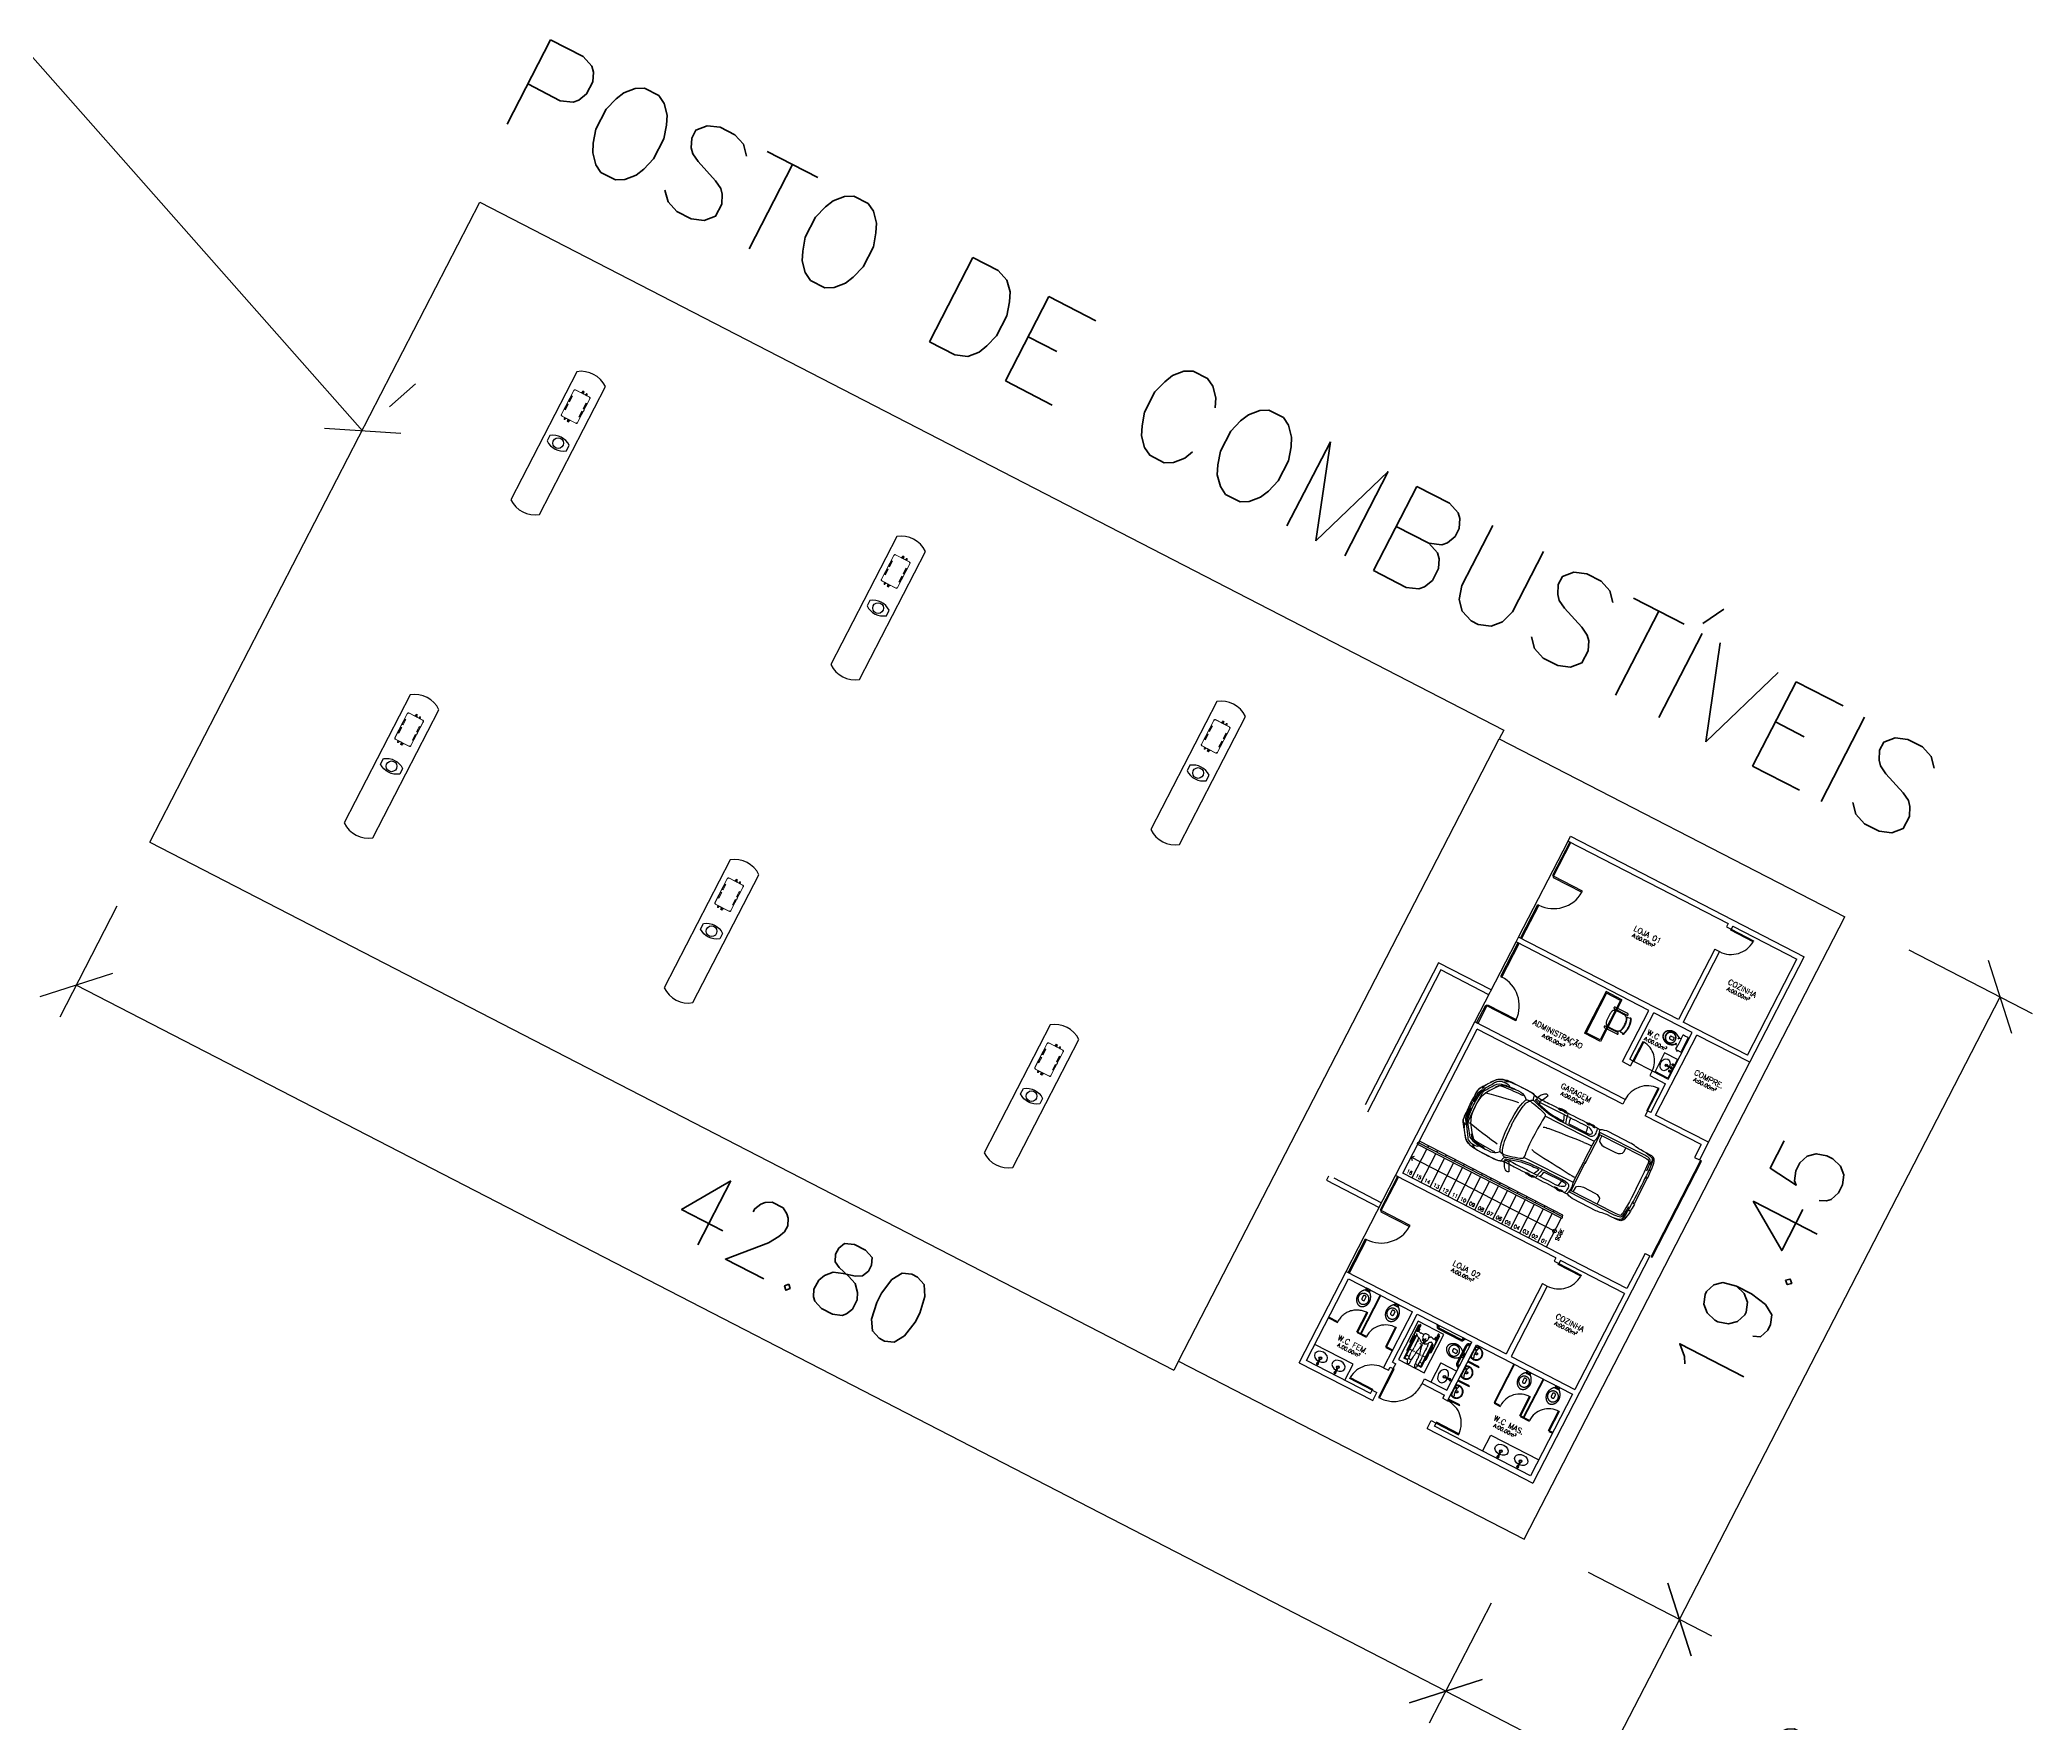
# Model space of a CAD drawing. Header units: millimetres. Extents: x 272118 to 273910, y 9581933 to 9583029.
# Drawn here: x 272761.9 to 272817.3, y 9582572.3 to 9582619 of the extents above; entities that cross this region are included whole.
import ezdxf

# ---------------------------------------------------------------- set-up
doc = ezdxf.new("R2010")
doc.units = ezdxf.units.MM
doc.header["$PDMODE"] = 35
doc.linetypes.add('HIDDEN', pattern=[9.525, 6.35, -3.175])
for name, color, linetype in [('ARQ-ALVENARIA', 4, 'Continuous'), ('ARQ-COTAS', 30, 'Continuous'), ('ARQ-ESQ-02', 2, 'Continuous'), ('ARQ-ESTRUTURA', 6, 'Continuous'), ('ARQ-FOLHA', 7, 'Continuous'), ('ARQ-PENA-01', 1, 'Continuous'), ('ARQ-PENA-02', 2, 'Continuous'), ('ARQ-PENA-FINA-CINZA', 8, 'Continuous'), ('ARQ-PROJ-01', 1, 'HIDDEN'), ('ARQ-PÇ-HIDROSSAN', 7, 'Continuous'), ('ARQ-TEXTO2', 2, 'Continuous'), ('ARQ-TEXTO3', 3, 'Continuous')]:
    doc.layers.add(name, color=color, linetype=linetype)
doc.layers.add('ARQ-VP', color=7, linetype='Continuous', plot=False)
doc.styles.add('ROMANS', font='romans.shx')
doc.styles.add('Romans_Anot', font='romans.shx')
doc.dimstyles.new('Escala 1-100', dxfattribs={"dimscale": 10, "dimtxt": 0.2, "dimasz": 0.15, "dimexe": 0.1, "dimexo": 0.2, "dimgap": 0.15, "dimtad": 1, "dimzin": 4, "dimdsep": 46, "dimtxsty": 'Romans_Anot', "dimblk": 'OBLIQUE', "dimcen": 0.25, "dimclrd": 256, "dimclre": 256, "dimclrt": 2, "dimaunit": 1, "dimadec": 3, "dimazin": 0, "dimtfac": 1, "dimtix": 1, "dimtmove": 2, "dimatfit": 3, "dimfxl": 0, "dimlwd": -1, "dimlwe": -1, "dimarcsym": 0})
doc.dimstyles.new('Escala 1-1000', dxfattribs={"dimscale": 15, "dimtxt": 0.2, "dimasz": 0.15, "dimexe": 0.1, "dimexo": 0.2, "dimgap": 0.15, "dimtad": 1, "dimzin": 4, "dimdsep": 46, "dimtxsty": 'Romans_Anot', "dimblk": 'OBLIQUE', "dimcen": 0.25, "dimse1": 1, "dimse2": 1, "dimsd1": 1, "dimsd2": 1, "dimclrd": 256, "dimclre": 256, "dimclrt": 2, "dimaunit": 1, "dimadec": 3, "dimazin": 0, "dimtfac": 1, "dimtix": 1, "dimtmove": 2, "dimatfit": 3, "dimfxl": 0, "dimlwd": -1, "dimlwe": -1, "dimarcsym": 0})

# ---------------------------------------------------------------- blocks, each defined once
blk = doc.blocks.new('BOMBA SUPERIOR')
at = {"layer": 'ARQ-PENA-FINA-CINZA', "lineweight": 5}
for p, q in [((807.283, 415.897), (807.282, 415.896)), ((807.282, 415.896), (807.282, 415.852)), ((807.283, 415.895), (807.282, 415.896)), ((807.282, 415.876), (807.283, 415.877)), ((807.282, 415.872), (807.283, 415.87)), ((807.282, 415.852), (807.283, 415.853)), ((807.282, 415.852), (807.283, 415.851)), ((807.32, 415.895), (807.283, 415.897)), ((807.283, 415.897), (807.283, 415.897)), ((807.32, 415.893), (807.283, 415.895)), ((807.283, 415.895), (807.283, 415.895)), ((807.283, 415.877), (807.283, 415.877)), ((807.283, 415.877), (807.31, 415.877)), ((807.283, 415.87), (807.283, 415.87)), ((807.283, 415.87), (807.31, 415.87)), ((807.283, 415.853), (807.32, 415.855)), ((807.283, 415.853), (807.283, 415.853)), ((807.283, 415.851), (807.32, 415.852)), ((807.283, 415.851), (807.283, 415.851)), ((807.295, 415.988), (807.296, 415.994)), ((807.296, 415.982), (807.295, 415.988)), ((807.295, 415.874), (807.295, 415.875)), ((807.295, 415.875), (807.311, 415.875)), ((807.295, 415.873), (807.295, 415.874)), ((807.311, 415.873), (807.295, 415.873)), ((807.295, 415.873), (807.295, 415.873)), ((807.295, 415.873), (807.295, 415.873)), ((807.296, 415.994), (807.3, 415.998)), ((807.3, 415.978), (807.296, 415.982)), ((807.3, 415.998), (807.304, 416.002)), ((807.304, 415.974), (807.3, 415.978)), ((807.304, 416.002), (807.31, 416.003)), ((807.31, 415.973), (807.304, 415.974)), ((807.31, 416.003), (807.327, 416.003)), ((807.327, 415.973), (807.31, 415.973)), ((807.321, 415.88), (807.312, 415.879)), ((807.312, 415.879), (807.312, 415.869)), ((807.312, 415.869), (807.312, 415.879)), ((807.312, 415.878), (807.312, 415.878)), ((807.312, 415.878), (807.312, 415.877)), ((807.312, 415.875), (807.312, 415.874)), ((807.312, 415.873), (807.312, 415.873)), ((807.312, 415.87), (807.312, 415.87)), ((807.312, 415.87), (807.312, 415.869)), ((807.312, 415.869), (807.313, 415.869)), ((807.321, 415.867), (807.312, 415.869)), ((807.321, 415.907), (807.32, 415.906)), ((807.32, 415.906), (807.321, 415.906)), ((807.32, 415.906), (807.32, 415.89)), ((807.32, 415.904), (807.32, 415.903)), ((807.321, 415.903), (807.32, 415.903)), ((807.32, 415.903), (807.321, 415.903)), ((807.321, 415.895), (807.32, 415.895)), ((807.32, 415.895), (807.321, 415.895)), ((807.32, 415.89), (807.321, 415.89)), ((807.321, 415.859), (807.32, 415.859)), ((807.32, 415.859), (807.32, 415.842)), ((807.32, 415.852), (807.32, 415.853)), ((807.32, 415.853), (807.321, 415.853)), ((807.321, 415.852), (807.32, 415.852)), ((807.321, 415.845), (807.32, 415.844)), ((807.32, 415.844), (807.321, 415.844)), ((807.32, 415.842), (807.32, 415.841)), ((807.32, 415.841), (807.321, 415.841)), ((807.323, 415.907), (807.321, 415.907)), ((807.321, 415.907), (807.321, 415.907)), ((807.321, 415.903), (807.321, 415.903)), ((807.321, 415.899), (807.322, 415.901)), ((807.321, 415.897), (807.321, 415.899)), ((807.321, 415.892), (807.321, 415.897)), ((807.321, 415.896), (807.321, 415.895)), ((807.321, 415.856), (807.321, 415.892)), ((807.321, 415.851), (807.321, 415.856)), ((807.321, 415.848), (807.321, 415.851)), ((807.322, 415.846), (807.321, 415.848)), ((807.321, 415.841), (807.321, 415.84)), ((807.321, 415.84), (807.322, 415.84)), ((807.322, 415.907), (807.342, 415.907)), ((807.322, 415.903), (807.323, 415.905)), ((807.322, 415.901), (807.322, 415.903)), ((807.322, 415.844), (807.322, 415.846)), ((807.323, 415.843), (807.322, 415.844)), ((807.342, 415.84), (807.322, 415.84)), ((807.322, 415.84), (807.323, 415.84)), ((807.323, 415.905), (807.324, 415.906)), ((807.323, 415.905), (807.323, 415.905)), ((807.323, 415.842), (807.323, 415.843)), ((807.324, 415.842), (807.323, 415.842)), ((807.324, 415.906), (807.342, 415.906)), ((807.342, 415.841), (807.324, 415.842)), ((807.327, 416.013), (807.327, 415.964)), ((807.346, 416.013), (807.327, 416.013)), ((807.327, 415.964), (807.346, 415.964)), ((807.346, 415.91), (807.338, 415.91)), ((807.338, 415.91), (807.338, 415.837)), ((807.338, 415.837), (807.346, 415.837)), ((807.343, 415.909), (807.342, 415.908)), ((807.342, 415.908), (807.342, 415.839)), ((807.342, 415.907), (807.342, 415.907)), ((807.342, 415.907), (807.342, 415.907)), ((807.342, 415.906), (807.342, 415.907)), ((807.342, 415.906), (807.342, 415.906)), ((807.342, 415.841), (807.342, 415.841)), ((807.342, 415.84), (807.342, 415.84)), ((807.342, 415.839), (807.342, 415.839)), ((807.342, 415.839), (807.343, 415.839)), ((807.344, 415.909), (807.343, 415.909)), ((807.343, 415.839), (807.344, 415.839)), ((807.344, 415.839), (807.344, 415.909)), ((807.344, 415.909), (807.346, 415.909)), ((807.344, 415.839), (807.346, 415.839)), ((807.347, 416.101), (807.346, 416.098)), ((807.346, 416.098), (807.346, 416.094)), ((807.346, 416.094), (807.346, 415.654)), ((807.346, 416.083), (807.346, 416.084)), ((807.346, 416.084), (807.348, 416.084)), ((807.347, 416.083), (807.346, 416.083)), ((807.346, 415.964), (807.346, 416.013)), ((807.346, 415.822), (807.346, 415.925)), ((807.346, 415.837), (807.346, 415.91)), ((807.346, 415.839), (807.346, 415.909)), ((807.346, 415.909), (807.346, 415.839)), ((807.346, 415.839), (807.346, 415.839)), ((807.346, 415.664), (807.346, 415.665)), ((807.346, 415.665), (807.347, 415.665)), ((807.348, 415.664), (807.346, 415.664)), ((807.346, 415.654), (807.346, 415.651)), ((807.346, 415.651), (807.347, 415.647)), ((807.348, 416.105), (807.347, 416.103)), ((807.347, 416.103), (807.347, 416.102)), ((807.347, 416.102), (807.347, 416.101)), ((807.347, 415.647), (807.347, 415.646)), ((807.347, 415.646), (807.348, 415.642)), ((807.349, 416.108), (807.348, 416.105)), ((807.348, 416.084), (807.348, 415.664)), ((807.348, 415.642), (807.35, 415.639)), ((807.35, 416.109), (807.349, 416.108)), ((807.351, 416.11), (807.35, 416.109)), ((807.35, 415.639), (807.351, 415.638)), ((807.353, 416.112), (807.351, 416.11)), ((807.351, 415.638), (807.353, 415.634)), ((807.354, 416.114), (807.353, 416.112)), ((807.353, 415.634), (807.355, 415.632)), ((807.355, 416.115), (807.354, 416.114)), ((807.356, 416.116), (807.355, 416.115)), ((807.355, 415.632), (807.357, 415.631)), ((807.358, 416.118), (807.356, 416.116)), ((807.358, 415.643), (807.357, 415.641)), ((807.357, 415.641), (807.358, 415.639)), ((807.357, 415.631), (807.36, 415.628)), ((807.36, 416.119), (807.358, 416.118)), ((807.36, 415.645), (807.358, 415.641)), ((807.36, 415.645), (807.358, 415.643)), ((807.358, 415.641), (807.36, 415.637)), ((807.358, 415.639), (807.36, 415.637)), ((807.361, 416.12), (807.36, 416.119)), ((807.361, 416.109), (807.36, 416.107)), ((807.36, 416.107), (807.361, 416.104)), ((807.361, 415.646), (807.36, 415.645)), ((807.363, 415.646), (807.36, 415.645)), ((807.361, 415.643), (807.36, 415.641)), ((807.36, 415.641), (807.361, 415.638)), ((807.36, 415.637), (807.361, 415.636)), ((807.36, 415.637), (807.363, 415.635)), ((807.36, 415.628), (807.361, 415.627)), ((807.362, 416.12), (807.361, 416.12)), ((807.363, 416.11), (807.361, 416.109)), ((807.361, 416.106), (807.361, 416.107)), ((807.361, 416.107), (807.363, 416.107)), ((807.361, 416.106), (807.361, 416.107)), ((807.363, 416.106), (807.361, 416.106)), ((807.361, 416.104), (807.363, 416.103)), ((807.363, 415.646), (807.361, 415.646)), ((807.363, 415.645), (807.361, 415.643)), ((807.361, 415.64), (807.361, 415.641)), ((807.361, 415.641), (807.363, 415.641)), ((807.361, 415.64), (807.361, 415.641)), ((807.363, 415.64), (807.361, 415.64)), ((807.361, 415.638), (807.363, 415.637)), ((807.361, 415.636), (807.363, 415.635)), ((807.361, 415.627), (807.364, 415.626)), ((807.364, 416.122), (807.362, 416.12)), ((807.365, 416.109), (807.363, 416.11)), ((807.364, 416.109), (807.363, 416.109)), ((807.363, 416.109), (807.363, 416.109)), ((807.363, 416.107), (807.363, 416.109)), ((807.363, 416.109), (807.364, 416.109)), ((807.363, 416.105), (807.363, 416.106)), ((807.363, 416.105), (807.363, 416.105)), ((807.363, 416.105), (807.364, 416.105)), ((807.364, 416.105), (807.363, 416.105)), ((807.363, 416.103), (807.365, 416.104)), ((807.367, 415.645), (807.363, 415.646)), ((807.367, 415.645), (807.363, 415.646)), ((807.365, 415.643), (807.363, 415.645)), ((807.363, 415.641), (807.363, 415.643)), ((807.363, 415.643), (807.364, 415.643)), ((807.364, 415.642), (807.363, 415.642)), ((807.363, 415.642), (807.363, 415.642)), ((807.363, 415.639), (807.363, 415.64)), ((807.363, 415.639), (807.363, 415.639)), ((807.363, 415.639), (807.364, 415.639)), ((807.364, 415.639), (807.363, 415.639)), ((807.363, 415.637), (807.365, 415.638)), ((807.363, 415.635), (807.367, 415.637)), ((807.363, 415.635), (807.367, 415.637)), ((807.367, 416.123), (807.364, 416.122)), ((807.364, 416.109), (807.364, 416.109)), ((807.364, 416.109), (807.364, 416.107)), ((807.364, 416.107), (807.365, 416.107)), ((807.365, 416.106), (807.364, 416.106)), ((807.364, 416.106), (807.364, 416.105)), ((807.364, 416.105), (807.364, 416.105)), ((807.364, 415.643), (807.364, 415.641)), ((807.364, 415.642), (807.364, 415.642)), ((807.364, 415.641), (807.365, 415.641)), ((807.365, 415.64), (807.364, 415.64)), ((807.364, 415.64), (807.364, 415.639)), ((807.364, 415.639), (807.364, 415.639)), ((807.364, 415.626), (807.368, 415.625)), ((807.367, 416.107), (807.365, 416.109)), ((807.365, 416.104), (807.367, 416.107)), ((807.365, 416.107), (807.365, 416.106)), ((807.365, 416.107), (807.365, 416.106)), ((807.367, 415.641), (807.365, 415.643)), ((807.365, 415.638), (807.367, 415.641)), ((807.365, 415.641), (807.365, 415.64)), ((807.365, 415.641), (807.365, 415.64)), ((807.368, 416.123), (807.367, 416.123)), ((807.368, 415.641), (807.367, 415.645)), ((807.368, 415.643), (807.367, 415.645)), ((807.367, 415.637), (807.368, 415.641)), ((807.367, 415.637), (807.368, 415.639)), ((807.372, 416.123), (807.368, 416.123)), ((807.369, 415.641), (807.368, 415.643)), ((807.368, 415.639), (807.369, 415.641)), ((807.368, 415.625), (807.369, 415.625)), ((807.369, 415.625), (807.374, 415.624)), ((807.375, 416.124), (807.372, 416.123)), ((807.374, 415.624), (807.376, 415.624)), ((807.376, 416.124), (807.375, 416.124)), ((807.386, 416.124), (807.376, 416.124)), ((807.376, 415.624), (807.386, 415.624)), ((807.386, 416.122), (808.126, 416.122)), ((807.386, 415.624), (807.386, 415.626)), ((807.386, 415.626), (808.126, 415.626)), ((807.386, 415.624), (807.387, 415.624)), ((807.387, 415.624), (807.386, 415.624)), ((807.387, 416.124), (808.125, 416.124)), ((808.125, 415.624), (807.387, 415.624)), ((807.387, 415.624), (807.388, 415.624)), ((807.715, 416.107), (807.543, 416.107)), ((807.543, 416.107), (807.543, 416.084)), ((807.543, 416.084), (807.715, 416.084)), ((807.716, 415.663), (807.544, 415.663)), ((807.544, 415.663), (807.544, 415.64)), ((807.544, 415.64), (807.716, 415.64)), ((807.715, 416.084), (807.715, 416.107)), ((807.716, 415.64), (807.716, 415.663)), ((807.742, 416.125), (807.745, 416.128)), ((807.742, 416.124), (807.745, 416.127)), ((807.743, 416.125), (807.742, 416.125)), ((807.742, 416.125), (807.742, 416.124)), ((807.742, 415.623), (807.742, 415.624)), ((807.742, 415.624), (807.745, 415.62)), ((807.745, 416.128), (807.767, 416.128)), ((807.745, 416.127), (807.767, 416.127)), ((807.767, 416.128), (807.77, 416.125)), ((807.767, 416.127), (807.77, 416.124)), ((807.767, 415.62), (807.77, 415.624)), ((807.77, 416.125), (807.769, 416.125)), ((807.77, 416.124), (807.77, 416.125)), ((807.77, 415.624), (807.77, 415.623)), ((807.968, 415.663), (807.796, 415.663)), ((807.796, 415.663), (807.796, 415.64)), ((807.796, 415.64), (807.968, 415.64)), ((807.968, 416.107), (807.797, 416.107)), ((807.797, 416.107), (807.797, 416.084)), ((807.797, 416.084), (807.968, 416.084)), ((807.968, 416.084), (807.968, 416.107)), ((807.968, 415.64), (807.968, 415.663)), ((808.125, 415.624), (808.125, 415.624)), ((808.125, 415.624), (808.136, 415.624)), ((808.126, 415.624), (808.125, 415.624)), ((808.136, 416.124), (808.126, 416.124)), ((808.126, 415.626), (808.126, 415.624)), ((808.137, 416.124), (808.136, 416.124)), ((808.136, 415.624), (808.138, 415.624)), ((808.14, 416.123), (808.137, 416.124)), ((808.138, 415.624), (808.142, 415.625)), ((808.143, 416.123), (808.14, 416.123)), ((808.142, 415.625), (808.144, 415.625)), ((808.144, 416.123), (808.143, 416.123)), ((808.145, 415.645), (808.143, 415.641)), ((808.145, 415.645), (808.143, 415.643)), ((808.143, 415.643), (808.143, 415.641)), ((808.143, 415.641), (808.145, 415.637)), ((808.143, 415.641), (808.143, 415.639)), ((808.143, 415.639), (808.145, 415.637)), ((808.147, 416.122), (808.144, 416.123)), ((808.147, 415.646), (808.144, 415.646)), ((808.144, 415.646), (808.144, 415.641)), ((808.144, 415.641), (808.147, 415.641)), ((808.144, 415.625), (808.147, 415.626)), ((808.146, 416.109), (808.145, 416.107)), ((808.145, 416.107), (808.146, 416.104)), ((808.146, 415.646), (808.145, 415.645)), ((808.149, 415.646), (808.145, 415.645)), ((808.146, 415.643), (808.145, 415.641)), ((808.145, 415.641), (808.146, 415.638)), ((808.145, 415.637), (808.146, 415.636)), ((808.145, 415.637), (808.149, 415.635)), ((808.149, 416.11), (808.146, 416.109)), ((808.146, 416.104), (808.149, 416.103)), ((808.149, 415.646), (808.146, 415.646)), ((808.149, 415.645), (808.146, 415.643)), ((808.146, 415.638), (808.149, 415.637)), ((808.146, 415.636), (808.149, 415.635)), ((808.15, 416.12), (808.147, 416.122)), ((808.148, 416.107), (808.147, 416.107)), ((808.147, 416.107), (808.147, 416.106)), ((808.147, 416.106), (808.147, 416.107)), ((808.147, 416.106), (808.148, 416.106)), ((808.147, 415.641), (808.147, 415.646)), ((808.147, 415.641), (808.147, 415.64)), ((808.147, 415.64), (808.147, 415.641)), ((808.147, 415.641), (808.148, 415.641)), ((808.147, 415.64), (808.148, 415.64)), ((808.147, 415.626), (808.15, 415.627)), ((808.149, 416.109), (808.148, 416.109)), ((808.148, 416.109), (808.148, 416.109)), ((808.148, 416.109), (808.148, 416.107)), ((808.148, 416.109), (808.149, 416.109)), ((808.148, 416.106), (808.148, 416.105)), ((808.148, 416.105), (808.148, 416.105)), ((808.148, 416.105), (808.149, 416.105)), ((808.149, 416.105), (808.148, 416.105)), ((808.148, 415.641), (808.148, 415.643)), ((808.148, 415.643), (808.149, 415.643)), ((808.149, 415.642), (808.148, 415.642)), ((808.148, 415.642), (808.148, 415.642)), ((808.148, 415.64), (808.148, 415.639)), ((808.148, 415.639), (808.148, 415.639)), ((808.148, 415.639), (808.149, 415.639)), ((808.149, 415.639), (808.148, 415.639)), ((808.151, 416.109), (808.149, 416.11)), ((808.15, 416.109), (808.149, 416.109)), ((808.149, 416.109), (808.149, 416.107)), ((808.149, 416.107), (808.15, 416.107)), ((808.15, 416.106), (808.149, 416.106)), ((808.149, 416.106), (808.149, 416.105)), ((808.149, 416.105), (808.15, 416.105)), ((808.149, 416.103), (808.151, 416.104)), ((808.152, 415.645), (808.149, 415.646)), ((808.152, 415.645), (808.149, 415.646)), ((808.151, 415.643), (808.149, 415.645)), ((808.149, 415.643), (808.149, 415.641)), ((808.15, 415.642), (808.149, 415.642)), ((808.149, 415.641), (808.15, 415.641)), ((808.15, 415.64), (808.149, 415.64)), ((808.149, 415.64), (808.149, 415.639)), ((808.149, 415.639), (808.15, 415.639)), ((808.149, 415.637), (808.151, 415.638)), ((808.149, 415.635), (808.152, 415.637)), ((808.149, 415.635), (808.152, 415.637)), ((808.151, 416.12), (808.15, 416.12)), ((808.15, 416.106), (808.15, 416.107)), ((808.15, 416.107), (808.15, 416.106)), ((808.15, 415.64), (808.15, 415.641)), ((808.15, 415.641), (808.15, 415.64)), ((808.15, 415.627), (808.152, 415.628)), ((808.152, 416.119), (808.151, 416.12)), ((808.152, 416.107), (808.151, 416.109)), ((808.151, 416.104), (808.152, 416.107)), ((808.152, 415.641), (808.151, 415.643)), ((808.151, 415.638), (808.152, 415.641)), ((808.154, 416.118), (808.152, 416.119)), ((808.154, 415.641), (808.152, 415.645)), ((808.154, 415.643), (808.152, 415.645)), ((808.152, 415.637), (808.154, 415.641)), ((808.152, 415.637), (808.154, 415.639)), ((808.152, 415.628), (808.155, 415.631)), ((808.156, 416.116), (808.154, 416.118)), ((808.154, 415.641), (808.154, 415.643)), ((808.154, 415.639), (808.154, 415.641)), ((808.155, 415.631), (808.157, 415.632)), ((808.157, 416.115), (808.156, 416.116)), ((808.158, 416.114), (808.157, 416.115)), ((808.157, 415.632), (808.158, 415.634)), ((808.159, 416.112), (808.158, 416.114)), ((808.158, 415.634), (808.161, 415.638)), ((808.161, 416.11), (808.159, 416.112)), ((808.162, 416.109), (808.161, 416.11)), ((808.161, 415.638), (808.162, 415.639)), ((808.162, 416.108), (808.162, 416.109)), ((808.163, 416.105), (808.162, 416.108)), ((808.162, 415.639), (808.163, 415.642)), ((808.164, 416.103), (808.163, 416.105)), ((808.163, 415.642), (808.165, 415.646)), ((808.165, 416.102), (808.164, 416.103)), ((808.164, 415.664), (808.164, 416.084)), ((808.164, 416.084), (808.166, 416.084)), ((808.166, 415.664), (808.164, 415.664)), ((808.165, 416.101), (808.165, 416.102)), ((808.165, 416.098), (808.165, 416.101)), ((808.165, 416.095), (808.165, 416.098)), ((808.166, 416.094), (808.165, 416.095)), ((808.165, 416.084), (808.165, 416.083)), ((808.165, 416.083), (808.166, 416.083)), ((808.166, 415.665), (808.165, 415.665)), ((808.165, 415.665), (808.165, 415.664)), ((808.165, 415.651), (808.166, 415.654)), ((808.165, 415.647), (808.165, 415.651)), ((808.165, 415.646), (808.165, 415.647)), ((808.166, 415.654), (808.166, 416.094)), ((808.166, 415.822), (808.166, 415.925)), ((808.166, 415.837), (808.166, 415.91)), ((808.166, 415.91), (808.173, 415.91)), ((808.166, 415.839), (808.166, 415.909)), ((808.166, 415.909), (808.166, 415.839)), ((808.167, 415.909), (808.166, 415.909)), ((808.167, 415.839), (808.166, 415.839)), ((808.166, 415.839), (808.166, 415.839)), ((808.173, 415.837), (808.166, 415.837)), ((808.184, 415.784), (808.166, 415.784)), ((808.166, 415.784), (808.166, 415.734)), ((808.166, 415.734), (808.184, 415.734)), ((808.167, 415.909), (808.168, 415.909)), ((808.167, 415.839), (808.167, 415.909)), ((808.168, 415.839), (808.167, 415.839)), ((808.168, 415.909), (808.169, 415.908)), ((808.169, 415.839), (808.168, 415.839)), ((808.169, 415.908), (808.169, 415.839)), ((808.17, 415.907), (808.169, 415.907)), ((808.169, 415.906), (808.169, 415.907)), ((808.17, 415.906), (808.169, 415.906)), ((808.169, 415.841), (808.17, 415.841)), ((808.169, 415.84), (808.17, 415.84)), ((808.169, 415.839), (808.169, 415.839)), ((808.19, 415.907), (808.17, 415.907)), ((808.17, 415.907), (808.17, 415.907)), ((808.188, 415.906), (808.17, 415.906)), ((808.17, 415.841), (808.188, 415.842)), ((808.17, 415.84), (808.19, 415.84)), ((808.173, 415.91), (808.173, 415.837)), ((808.184, 415.734), (808.184, 415.784)), ((808.184, 415.774), (808.201, 415.774)), ((808.201, 415.745), (808.184, 415.745)), ((808.188, 415.907), (808.19, 415.907)), ((808.188, 415.905), (808.188, 415.906)), ((808.189, 415.905), (808.188, 415.905)), ((808.188, 415.842), (808.189, 415.843)), ((808.188, 415.842), (808.188, 415.842)), ((808.19, 415.84), (808.188, 415.84)), ((808.19, 415.903), (808.189, 415.905)), ((808.189, 415.844), (808.19, 415.846)), ((808.189, 415.843), (808.189, 415.844)), ((808.19, 415.907), (808.191, 415.907)), ((808.19, 415.901), (808.19, 415.903)), ((808.19, 415.899), (808.19, 415.901)), ((808.191, 415.897), (808.19, 415.899)), ((808.19, 415.848), (808.191, 415.851)), ((808.19, 415.846), (808.19, 415.848)), ((808.191, 415.841), (808.19, 415.84)), ((808.19, 415.84), (808.19, 415.84)), ((808.191, 415.907), (808.192, 415.906)), ((808.191, 415.903), (808.192, 415.903)), ((808.192, 415.903), (808.191, 415.903)), ((808.191, 415.892), (808.191, 415.897)), ((808.191, 415.896), (808.191, 415.895)), ((808.191, 415.895), (808.192, 415.895)), ((808.191, 415.856), (808.191, 415.892)), ((808.192, 415.89), (808.191, 415.89)), ((808.191, 415.88), (808.199, 415.879)), ((808.191, 415.867), (808.199, 415.869)), ((808.191, 415.859), (808.192, 415.859)), ((808.191, 415.851), (808.191, 415.856)), ((808.191, 415.852), (808.192, 415.852)), ((808.191, 415.845), (808.192, 415.844)), ((808.192, 415.841), (808.191, 415.841)), ((808.192, 415.906), (808.192, 415.906)), ((808.192, 415.906), (808.192, 415.89)), ((808.192, 415.904), (808.192, 415.903)), ((808.192, 415.903), (808.192, 415.903)), ((808.192, 415.895), (808.228, 415.897)), ((808.192, 415.893), (808.228, 415.895)), ((808.192, 415.895), (808.192, 415.895)), ((808.192, 415.859), (808.192, 415.842)), ((808.228, 415.853), (808.192, 415.855)), ((808.192, 415.852), (808.192, 415.853)), ((808.192, 415.853), (808.192, 415.853)), ((808.192, 415.852), (808.228, 415.851)), ((808.192, 415.844), (808.192, 415.844)), ((808.192, 415.842), (808.192, 415.841)), ((808.199, 415.879), (808.199, 415.869)), ((808.199, 415.869), (808.199, 415.879)), ((808.2, 415.878), (808.199, 415.877)), ((808.199, 415.877), (808.199, 415.877)), ((808.199, 415.875), (808.2, 415.874)), ((808.2, 415.873), (808.199, 415.873)), ((808.199, 415.873), (808.199, 415.873)), ((808.199, 415.87), (808.199, 415.87)), ((808.199, 415.87), (808.2, 415.87)), ((808.199, 415.869), (808.2, 415.869)), ((808.2, 415.878), (808.2, 415.878)), ((808.216, 415.875), (808.2, 415.875)), ((808.2, 415.873), (808.216, 415.873)), ((808.2, 415.87), (808.2, 415.869)), ((808.228, 415.877), (808.201, 415.877)), ((808.228, 415.87), (808.201, 415.87)), ((808.201, 415.774), (808.207, 415.773)), ((808.207, 415.746), (808.201, 415.745)), ((808.207, 415.773), (808.212, 415.77)), ((808.212, 415.749), (808.207, 415.746)), ((808.212, 415.77), (808.215, 415.765)), ((808.215, 415.754), (808.212, 415.749)), ((808.215, 415.765), (808.216, 415.76)), ((808.216, 415.76), (808.215, 415.754)), ((808.217, 415.874), (808.216, 415.875)), ((808.216, 415.873), (808.216, 415.873)), ((808.216, 415.873), (808.217, 415.873)), ((808.217, 415.873), (808.217, 415.874)), ((808.228, 415.897), (808.229, 415.897)), ((808.228, 415.895), (808.229, 415.895)), ((808.229, 415.877), (808.228, 415.877)), ((808.229, 415.87), (808.228, 415.87)), ((808.229, 415.853), (808.228, 415.853)), ((808.228, 415.851), (808.229, 415.851)), ((808.229, 415.897), (808.23, 415.896)), ((808.229, 415.895), (808.23, 415.896)), ((808.23, 415.876), (808.229, 415.877)), ((808.23, 415.872), (808.229, 415.87)), ((808.23, 415.852), (808.229, 415.853)), ((808.229, 415.851), (808.23, 415.852)), ((808.23, 415.896), (808.23, 415.852)), ((807.745, 415.619), (807.742, 415.623)), ((807.742, 415.623), (807.743, 415.623)), ((807.745, 415.62), (807.767, 415.62)), ((807.767, 415.619), (807.745, 415.619)), ((807.77, 415.623), (807.767, 415.619)), ((807.77, 415.623), (807.769, 415.623))]:
    blk.add_line(p, q, dxfattribs=at)
for centre, radius in [((807.363, 416.107), 0.00513), ((807.363, 416.107), 0.00546), ((808.148, 416.107), 0.00513), ((808.149, 416.107), 0.00546)]:
    blk.add_circle(centre, radius, dxfattribs=at)
blk = doc.blocks.new('_Oblique')
at = {"color": 0, "linetype": 'ByBlock', "lineweight": -2}
blk.add_line((-0.5, -0.5), (0.5, 0.5), dxfattribs=at)
blk = doc.blocks.new('*D50')
at = {"layer": 'ARQ-COTAS', "transparency": 16777216}
for p, q in [((272764.064, 9582594.951), (272762.474, 9582591.867)), ((272800.976, 9582573.147), (272762.932, 9582592.756)), ((272802.234, 9582575.587), (272800.518, 9582572.258))]:
    blk.add_line(p, q, dxfattribs=at)
at = {"layer": 'Defpoints', "color": 0, "transparency": 16777216}
for p in [(272764.98, 9582596.729), (272762.932, 9582592.756), (272803.15, 9582577.365)]:
    blk.add_point(p, dxfattribs=at)
at = {"layer": 'ARQ-COTAS', "transparency": 16777216, "xscale": 1.5, "yscale": 1.5, "zscale": 1.5}
for p, rotation in [((272762.932, 9582592.756), 152.7326999488848), ((272800.976, 9582573.147), 332.7326999488848)]:
    blk.add_blockref('_Oblique', p, dxfattribs=dict(at, rotation=rotation))
at = {"layer": 'ARQ-COTAS', "color": 2, "transparency": 16777216, "insert": (272783.1, 9582585.174), "char_height": 2, "attachment_point": 5, "rotation": 332.7327, "style": 'Romans_Anot'}
blk.add_mtext('42.80', dxfattribs=at)
blk = doc.blocks.new('*D51')
at = {"layer": 'ARQ-COTAS', "transparency": 16777216}
for p, q in [((272813.839, 9582593.737), (272817.265, 9582591.972)), ((272807.465, 9582575.141), (272816.376, 9582592.43)), ((272804.928, 9582576.449), (272808.354, 9582574.683))]:
    blk.add_line(p, q, dxfattribs=at)
at = {"layer": 'Defpoints', "color": 0, "transparency": 16777216}
for p in [(272812.061, 9582594.654), (272816.376, 9582592.43), (272803.15, 9582577.365)]:
    blk.add_point(p, dxfattribs=at)
at = {"layer": 'ARQ-COTAS', "transparency": 16777216, "xscale": 1.5, "yscale": 1.5, "zscale": 1.5}
for p, rotation in [((272816.376, 9582592.43), 62.73269995504112), ((272807.465, 9582575.141), 242.7326999550411)]:
    blk.add_blockref('_Oblique', p, dxfattribs=dict(at, rotation=rotation))
at = {"layer": 'ARQ-COTAS', "color": 2, "transparency": 16777216, "insert": (272809.698, 9582584.931), "char_height": 2, "attachment_point": 5, "rotation": 62.7327, "style": 'Romans_Anot'}
blk.add_mtext('19.45', dxfattribs=at)
blk = doc.blocks.new('FOLHA A3')
at = {"layer": 'ARQ-FOLHA'}
for p, q in [((420, 0), (0, 0)), ((0, 0), (0, -297)), ((235, -10), (235, 0)), ((420, -297), (420, 0)), ((235, -297), (235, -287)), ((0, -297), (420, -297))]:
    blk.add_line(p, q, dxfattribs=at)
at = {"layer": 'ARQ-FOLHA', "const_width": 1}
blk.add_lwpolyline([(410, -10), (25, -10), (25, -287), (410, -287), (410, -10)], dxfattribs=at)
blk = doc.blocks.new('*D45')
at = {"layer": 'Defpoints', "color": 0, "transparency": 16777216}
for p in [(272764.901, 9582639.368), (272770.61, 9582632.901), (272689.935, 9582573.186)]:
    blk.add_point(p, dxfattribs=at)
at = {"layer": 'ARQ-COTAS', "color": 2, "transparency": 16777216, "insert": (272730.645, 9582602.621), "char_height": 3, "attachment_point": 5, "rotation": 41.4389, "style": 'Romans_Anot'}
blk.add_mtext('100.00', dxfattribs=at)
blk = doc.blocks.new('*D46')
at = {"layer": 'Defpoints', "color": 0, "transparency": 16777216}
for p in [(272703.646, 9582583.341), (272792.533, 9582537.527), (272792.533, 9582537.527)]:
    blk.add_point(p, dxfattribs=at)
at = {"layer": 'ARQ-COTAS', "color": 2, "transparency": 16777216, "insert": (272748.58, 9582564.995), "char_height": 3, "attachment_point": 5, "rotation": 332.7327, "style": 'Romans_Anot'}
blk.add_mtext('100.00', dxfattribs=at)
blk = doc.blocks.new('*D47')
at = {"layer": 'Defpoints', "color": 0, "transparency": 16777216}
for p in [(272867.5, 9582603.709), (272867.5, 9582603.709), (272792.533, 9582537.527)]:
    blk.add_point(p, dxfattribs=at)
at = {"layer": 'ARQ-COTAS', "color": 2, "transparency": 16777216, "insert": (272827.535, 9582573.429), "char_height": 3, "attachment_point": 5, "rotation": 41.4389, "style": 'Romans_Anot'}
blk.add_mtext('100.00', dxfattribs=at)
blk = doc.blocks.new('*D48')
at = {"layer": 'Defpoints', "color": 0, "transparency": 16777216}
for p in [(272778.612, 9582649.523), (272775.533, 9582643.55), (272867.5, 9582603.709)]:
    blk.add_point(p, dxfattribs=at)
at = {"layer": 'ARQ-COTAS', "color": 2, "transparency": 16777216, "insert": (272821.695, 9582623.977), "char_height": 3, "attachment_point": 5, "rotation": 332.7327, "style": 'Romans_Anot'}
blk.add_mtext('100.00', dxfattribs=at)
blk = doc.blocks.new('*D49')
at = {"layer": 'ARQ-COTAS', "transparency": 16777216}
for p, q in [((272802.234, 9582575.587), (272800.518, 9582572.258)), ((272800.976, 9582573.147), (272822.764, 9582561.917)), ((272824.022, 9582564.357), (272822.306, 9582561.028))]:
    blk.add_line(p, q, dxfattribs=at)
at = {"layer": 'Defpoints', "color": 0, "transparency": 16777216}
for p in [(272803.15, 9582577.365), (272824.938, 9582566.135), (272822.764, 9582561.917)]:
    blk.add_point(p, dxfattribs=at)
at = {"layer": 'ARQ-COTAS', "transparency": 16777216, "xscale": 1.5, "yscale": 1.5, "zscale": 1.5}
for p, rotation in [((272800.976, 9582573.147), 152.7326999601301), ((272822.764, 9582561.917), 332.7326999601301)]:
    blk.add_blockref('_Oblique', p, dxfattribs=dict(at, rotation=rotation))
at = {"layer": 'ARQ-COTAS', "color": 2, "transparency": 16777216, "insert": (272813.016, 9582569.754), "char_height": 2, "attachment_point": 5, "rotation": 332.7327, "style": 'Romans_Anot'}
blk.add_mtext('24.51', dxfattribs=at)
blk = doc.blocks.new('*D52')
at = {"layer": 'ARQ-COTAS', "transparency": 16777216}
for p, q in [((272804.928, 9582576.449), (272808.354, 9582574.683)), ((272807.465, 9582575.141), (272789.013, 9582539.341)), ((272786.476, 9582540.649), (272789.902, 9582538.883))]:
    blk.add_line(p, q, dxfattribs=at)
at = {"layer": 'Defpoints', "color": 0, "transparency": 16777216}
for p in [(272803.15, 9582577.365), (272784.698, 9582541.565), (272789.013, 9582539.341)]:
    blk.add_point(p, dxfattribs=at)
at = {"layer": 'ARQ-COTAS', "transparency": 16777216, "xscale": 1.5, "yscale": 1.5, "zscale": 1.5}
for p, rotation in [((272807.465, 9582575.141), 62.7326999725959), ((272789.013, 9582539.341), 242.7326999725959)]:
    blk.add_blockref('_Oblique', p, dxfattribs=dict(at, rotation=rotation))
at = {"layer": 'ARQ-COTAS', "color": 2, "transparency": 16777216, "insert": (272796.017, 9582558.387), "char_height": 2, "attachment_point": 5, "rotation": 62.7327, "style": 'Romans_Anot'}
blk.add_mtext('40.28', dxfattribs=at)
blk = doc.blocks.new('*D74')
at = {"layer": 'ARQ-COTAS', "transparency": 16777216}
for p, q in [((272770.888, 9582608.162), (272737.177, 9582646.292)), ((272735.678, 9582644.967), (272736.428, 9582645.63)), ((272772.359, 9582609.462), (272771.637, 9582608.824))]:
    blk.add_line(p, q, dxfattribs=at)
at = {"layer": 'Defpoints', "color": 0, "transparency": 16777216}
for p in [(272737.177, 9582646.292), (272737.177, 9582646.292), (272770.86, 9582608.138)]:
    blk.add_point(p, dxfattribs=at)
at = {"layer": 'ARQ-COTAS', "transparency": 16777216, "xscale": 1.5, "yscale": 1.5, "zscale": 1.5}
for p, rotation in [((272737.177, 9582646.292), 131.4803139294384), ((272770.888, 9582608.162), 311.4803139294384)]:
    blk.add_blockref('_Oblique', p, dxfattribs=dict(at, rotation=rotation))
at = {"layer": 'ARQ-COTAS', "color": 2, "transparency": 16777216, "insert": (272755.905, 9582628.883), "char_height": 2, "attachment_point": 5, "rotation": 311.4803, "style": 'Romans_Anot'}
blk.add_mtext('51.00', dxfattribs=at)

msp = doc.modelspace()

# ---------------------------------------------------------------- hatches: boundary and pattern name
at = {"layer": 'ARQ-ALVENARIA'}
h = msp.add_hatch(color=8, dxfattribs=at)
h.paths.add_polyline_path([(272803.508, 9582589.591, 0.002536), (272803.542, 9582589.557)], flags=0)
h.paths.add_polyline_path([(272803.542, 9582589.557, 0.139761), (272803.601, 9582589.532)], flags=0)
h.paths.add_polyline_path([(272803.81, 9582589.684, 0.291649), (272803.817, 9582589.697)], flags=0)
h = msp.add_hatch(color=8, dxfattribs=at)
h.paths.add_polyline_path([(272802.672, 9582587.875, 0.001), (272802.625, 9582587.882)], flags=0)
h.paths.add_polyline_path([(272802.727, 9582587.841, 0.139158), (272802.672, 9582587.875)], flags=0)

# ---------------------------------------------------------------- linework, layer by layer
at = {"color": 8}
for p, q in [((272807.133, 9582590.503), (272807.134, 9582590.502)), ((272807.135, 9582590.502), (272807.136, 9582590.501)), ((272807.136, 9582590.501), (272807.234, 9582590.45)), ((272807.144, 9582590.52), (272807.143, 9582590.521)), ((272807.146, 9582590.519), (272807.144, 9582590.52)), ((272807.244, 9582590.469), (272807.146, 9582590.519)), ((272800.17, 9582583.041), (272799.833, 9582582.389)), ((272800.063, 9582583.016), (272799.976, 9582582.847)), ((272800.084, 9582582.999), (272799.987, 9582582.811)), ((272800.074, 9582583.003), (272799.99, 9582582.839)), ((272800.129, 9582583.018), (272800.015, 9582582.796)), ((272800.064, 9582583.019), (272800.068, 9582583.033)), ((272800.074, 9582583.04), (272800.084, 9582583.045)), ((272800.216, 9582583.312), (272800.076, 9582583.041)), ((272800.23, 9582583.305), (272800.135, 9582583.12)), ((272800.251, 9582583.324), (272800.16, 9582583.148)), ((272800.161, 9582583.079), (272800.163, 9582583.039)), ((272800.162, 9582583.059), (272800.177, 9582583.026)), ((272800.165, 9582583.053), (272800.162, 9582583.054)), ((272800.232, 9582583.217), (272800.195, 9582583.145)), ((272800.254, 9582583.206), (272800.221, 9582583.14)), ((272800.28, 9582583.31), (272800.232, 9582583.217)), ((272800.254, 9582583.206), (272800.232, 9582583.217)), ((272800.371, 9582583.055), (272800.313, 9582583.087)), ((272800.344, 9582582.935), (272800.326, 9582582.903)), ((272800.343, 9582582.943), (272800.344, 9582582.927)), ((272800.354, 9582582.936), (272800.376, 9582582.926)), ((272800.694, 9582582.979), (272800.664, 9582582.921)), ((272800.803, 9582583.01), (272800.673, 9582582.759)), ((272800.716, 9582582.968), (272800.683, 9582582.903)), ((272800.694, 9582582.979), (272800.716, 9582582.968)), ((272800.792, 9582583.046), (272800.707, 9582582.88)), ((272800.789, 9582583.017), (272800.71, 9582582.864)), ((272800.764, 9582583.06), (272800.716, 9582582.968)), ((272800.015, 9582582.796), (272799.811, 9582582.4)), ((272799.912, 9582582.348), (272799.811, 9582582.4)), ((272799.916, 9582582.36), (272799.816, 9582582.411)), ((272799.957, 9582582.439), (272799.857, 9582582.491)), ((272799.97, 9582582.763), (272799.897, 9582582.62)), ((272799.986, 9582582.755), (272799.912, 9582582.613)), ((272800.042, 9582582.607), (272799.944, 9582582.658)), ((272800.202, 9582582.903), (272800.113, 9582582.726)), ((272800.249, 9582582.501), (272800.143, 9582582.555)), ((272800.217, 9582582.44), (272800.249, 9582582.5)), ((272800.306, 9582582.763), (272800.246, 9582582.675)), ((272800.261, 9582582.536), (272800.28, 9582582.643)), ((272800.599, 9582582.796), (272800.273, 9582582.162)), ((272800.314, 9582582.755), (272800.287, 9582582.671)), ((272800.499, 9582582.547), (272800.295, 9582582.151)), ((272800.428, 9582582.408), (272800.329, 9582582.459)), ((272800.359, 9582582.895), (272800.347, 9582582.885)), ((272800.387, 9582582.877), (272800.366, 9582582.889)), ((272800.389, 9582582.877), (272800.411, 9582582.869)), ((272800.483, 9582582.499), (272800.409, 9582582.356)), ((272800.498, 9582582.491), (272800.425, 9582582.348)), ((272800.447, 9582582.883), (272800.428, 9582582.871)), ((272800.489, 9582582.805), (272800.458, 9582582.706)), ((272800.599, 9582582.74), (272800.499, 9582582.547)), ((272800.619, 9582582.711), (272800.527, 9582582.532)), ((272800.63, 9582582.708), (272800.549, 9582582.551)), ((272800.649, 9582582.712), (272800.563, 9582582.544)), ((272800.613, 9582582.767), (272800.604, 9582582.75)), ((272800.66, 9582582.722), (272800.671, 9582582.743)), ((272800.68, 9582582.786), (272800.71, 9582582.863)), ((272797.404, 9582582.251), (272797.46, 9582582.359)), ((272797.48, 9582582.348), (272797.425, 9582582.24)), ((272797.46, 9582582.359), (272797.461, 9582582.36)), ((272797.461, 9582582.361), (272797.462, 9582582.362)), ((272797.481, 9582582.35), (272797.48, 9582582.348)), ((272797.482, 9582582.351), (272797.481, 9582582.35)), ((272797.89, 9582582), (272797.946, 9582582.108)), ((272797.966, 9582582.098), (272797.91, 9582581.99)), ((272797.946, 9582582.108), (272797.946, 9582582.11)), ((272797.947, 9582582.11), (272797.947, 9582582.112)), ((272797.966, 9582582.099), (272797.966, 9582582.098)), ((272797.967, 9582582.101), (272797.967, 9582582.1)), ((272799.964, 9582582.261), (272800.004, 9582582.321)), ((272800.152, 9582582.219), (272800.141, 9582582.246)), ((272800.175, 9582582.205), (272800.194, 9582582.207)), ((272800.198, 9582582.201), (272800.295, 9582582.151)), ((272800.204, 9582582.211), (272800.301, 9582582.161)), ((272800.208, 9582582.216), (272800.275, 9582582.321)), ((272800.253, 9582582.287), (272800.342, 9582582.241)), ((272800.978, 9582581.847), (272800.977, 9582581.848)), ((272800.98, 9582581.846), (272800.979, 9582581.847)), ((272801.088, 9582581.79), (272800.98, 9582581.846)), ((272800.987, 9582581.868), (272800.988, 9582581.867)), ((272800.989, 9582581.867), (272800.99, 9582581.866)), ((272800.99, 9582581.866), (272801.098, 9582581.81)), ((272802.472, 9582579.775), (272802.416, 9582579.667)), ((272802.437, 9582579.657), (272802.492, 9582579.765)), ((272802.473, 9582579.777), (272802.472, 9582579.775)), ((272802.474, 9582579.778), (272802.473, 9582579.777)), ((272802.492, 9582579.765), (272802.493, 9582579.766)), ((272802.493, 9582579.767), (272802.494, 9582579.768)), ((272803.019, 9582579.493), (272802.964, 9582579.385)), ((272802.984, 9582579.375), (272803.04, 9582579.483)), ((272803.02, 9582579.495), (272803.019, 9582579.493)), ((272803.021, 9582579.496), (272803.02, 9582579.495)), ((272803.04, 9582579.483), (272803.04, 9582579.484)), ((272803.041, 9582579.485), (272803.041, 9582579.486))]:
    msp.add_line(p, q, dxfattribs=at)
for points in [[(272807.143, 9582590.521, 0), (272807.141, 9582590.522, 0), (272807.139, 9582590.522, 0), (272807.138, 9582590.522, 0), (272807.136, 9582590.522, 0), (272807.134, 9582590.521, 0), (272807.133, 9582590.52, 0), (272807.131, 9582590.519, 0), (272807.13, 9582590.518, 0), (272807.129, 9582590.516, 0), (272807.128, 9582590.515, 0), (272807.128, 9582590.513, 0), (272807.128, 9582590.511, 0), (272807.128, 9582590.509, 0), (272807.129, 9582590.508, 0), (272807.13, 9582590.506, 0), (272807.131, 9582590.505, 0), (272807.132, 9582590.503, 0), (272807.133, 9582590.503, 0)], [(272807.144, 9582590.52, 0), (272807.143, 9582590.521, 0), (272807.141, 9582590.521, 0), (272807.139, 9582590.521, 0), (272807.138, 9582590.521, 0), (272807.136, 9582590.52, 0), (272807.134, 9582590.52, 0), (272807.133, 9582590.518, 0), (272807.132, 9582590.517, 0), (272807.131, 9582590.516, 0), (272807.13, 9582590.514, 0), (272807.13, 9582590.512, 0), (272807.129, 9582590.51, 0), (272807.13, 9582590.509, 0), (272807.13, 9582590.507, 0), (272807.131, 9582590.505, 0), (272807.132, 9582590.504, 0), (272807.134, 9582590.503, 0), (272807.135, 9582590.502, 0)], [(272807.133, 9582590.503, 0), (272807.132, 9582590.504, 0), (272807.131, 9582590.506, 0), (272807.13, 9582590.507, 0), (272807.13, 9582590.509, 0), (272807.129, 9582590.511, 0), (272807.13, 9582590.513, 0), (272807.13, 9582590.514, 0), (272807.131, 9582590.516, 0)], [(272807.131, 9582590.516, 0), (272807.131, 9582590.517, 0), (272807.133, 9582590.518, 0), (272807.134, 9582590.52, 0), (272807.136, 9582590.52, 0), (272807.137, 9582590.521, 0), (272807.139, 9582590.521, 0), (272807.141, 9582590.521, 0), (272807.142, 9582590.521, 0)], [(272807.136, 9582590.501, 0), (272807.135, 9582590.502, 0), (272807.133, 9582590.503, 0), (272807.132, 9582590.505, 0), (272807.131, 9582590.506, 0), (272807.131, 9582590.508, 0), (272807.131, 9582590.51, 0), (272807.131, 9582590.512, 0), (272807.131, 9582590.513, 0), (272807.132, 9582590.515, 0)], [(272807.132, 9582590.515, 0), (272807.133, 9582590.516, 0), (272807.134, 9582590.518, 0), (272807.135, 9582590.519, 0), (272807.137, 9582590.52, 0), (272807.139, 9582590.52, 0), (272807.14, 9582590.521, 0), (272807.142, 9582590.52, 0), (272807.144, 9582590.52, 0), (272807.146, 9582590.519, 0)], [(272807.136, 9582590.501, 0), (272807.136, 9582590.501, 0)], [(272797.475, 9582582.363, 0), (272797.474, 9582582.364, 0), (272797.472, 9582582.365, 0), (272797.47, 9582582.365, 0), (272797.468, 9582582.364, 0), (272797.466, 9582582.364, 0), (272797.464, 9582582.363, 0), (272797.463, 9582582.362, 0), (272797.461, 9582582.36, 0), (272797.46, 9582582.359, 0)], [(272797.461, 9582582.36, 0), (272797.462, 9582582.362, 0), (272797.463, 9582582.363, 0), (272797.465, 9582582.364, 0), (272797.467, 9582582.365, 0), (272797.468, 9582582.366, 0), (272797.47, 9582582.366, 0), (272797.472, 9582582.366, 0), (272797.474, 9582582.366, 0), (272797.476, 9582582.365, 0), (272797.478, 9582582.364, 0), (272797.479, 9582582.362, 0), (272797.48, 9582582.361, 0), (272797.481, 9582582.359, 0), (272797.482, 9582582.357, 0), (272797.482, 9582582.355, 0), (272797.482, 9582582.353, 0), (272797.482, 9582582.351, 0), (272797.481, 9582582.35, 0)], [(272797.462, 9582582.362, 0), (272797.463, 9582582.363, 0), (272797.464, 9582582.365, 0), (272797.466, 9582582.366, 0), (272797.467, 9582582.367, 0), (272797.469, 9582582.368, 0), (272797.471, 9582582.368, 0), (272797.473, 9582582.368, 0), (272797.475, 9582582.367, 0), (272797.477, 9582582.367, 0), (272797.479, 9582582.366, 0), (272797.48, 9582582.364, 0), (272797.481, 9582582.363, 0), (272797.482, 9582582.361, 0), (272797.483, 9582582.359, 0), (272797.483, 9582582.357, 0), (272797.483, 9582582.355, 0), (272797.483, 9582582.353, 0), (272797.482, 9582582.351, 0)], [(272797.476, 9582582.365, 0), (272797.474, 9582582.366, 0), (272797.472, 9582582.366, 0), (272797.47, 9582582.366, 0), (272797.468, 9582582.366, 0), (272797.467, 9582582.365, 0), (272797.465, 9582582.364, 0), (272797.463, 9582582.363, 0), (272797.462, 9582582.362, 0)], [(272797.48, 9582582.348, 0), (272797.481, 9582582.35, 0), (272797.482, 9582582.352, 0), (272797.482, 9582582.354, 0), (272797.481, 9582582.356, 0), (272797.481, 9582582.358, 0), (272797.48, 9582582.36, 0), (272797.479, 9582582.361, 0), (272797.477, 9582582.362, 0), (272797.475, 9582582.363, 0)], [(272797.482, 9582582.352, 0), (272797.482, 9582582.354, 0), (272797.482, 9582582.356, 0), (272797.482, 9582582.358, 0), (272797.481, 9582582.36, 0), (272797.48, 9582582.361, 0), (272797.479, 9582582.363, 0), (272797.477, 9582582.364, 0), (272797.476, 9582582.365, 0)], [(272797.48, 9582582.348, 0), (272797.48, 9582582.348, 0)], [(272797.946, 9582582.11, 0), (272797.947, 9582582.111, 0), (272797.949, 9582582.113, 0), (272797.95, 9582582.114, 0), (272797.952, 9582582.115, 0), (272797.954, 9582582.116, 0), (272797.956, 9582582.116, 0), (272797.958, 9582582.116, 0), (272797.96, 9582582.115, 0), (272797.962, 9582582.115, 0), (272797.963, 9582582.114, 0), (272797.965, 9582582.112, 0), (272797.966, 9582582.111, 0), (272797.967, 9582582.109, 0), (272797.967, 9582582.107, 0), (272797.968, 9582582.105, 0), (272797.968, 9582582.103, 0), (272797.967, 9582582.101, 0), (272797.966, 9582582.099, 0)], [(272797.961, 9582582.113, 0), (272797.959, 9582582.114, 0), (272797.957, 9582582.114, 0), (272797.955, 9582582.115, 0), (272797.953, 9582582.114, 0), (272797.951, 9582582.114, 0), (272797.95, 9582582.113, 0), (272797.948, 9582582.112, 0), (272797.947, 9582582.11, 0), (272797.946, 9582582.108, 0)], [(272797.947, 9582582.112, 0), (272797.948, 9582582.113, 0), (272797.95, 9582582.115, 0), (272797.951, 9582582.116, 0), (272797.953, 9582582.117, 0), (272797.955, 9582582.117, 0), (272797.957, 9582582.118, 0), (272797.959, 9582582.118, 0), (272797.961, 9582582.117, 0), (272797.962, 9582582.116, 0), (272797.964, 9582582.115, 0), (272797.966, 9582582.114, 0), (272797.967, 9582582.112, 0), (272797.968, 9582582.111, 0), (272797.968, 9582582.109, 0), (272797.969, 9582582.107, 0), (272797.968, 9582582.105, 0), (272797.968, 9582582.103, 0), (272797.967, 9582582.101, 0)], [(272797.962, 9582582.115, 0), (272797.96, 9582582.115, 0), (272797.958, 9582582.116, 0), (272797.956, 9582582.116, 0), (272797.954, 9582582.116, 0), (272797.952, 9582582.115, 0), (272797.95, 9582582.114, 0), (272797.949, 9582582.113, 0), (272797.948, 9582582.112, 0)], [(272797.966, 9582582.098, 0), (272797.967, 9582582.1, 0), (272797.967, 9582582.102, 0), (272797.967, 9582582.104, 0), (272797.967, 9582582.106, 0), (272797.966, 9582582.108, 0), (272797.965, 9582582.109, 0), (272797.964, 9582582.111, 0), (272797.962, 9582582.112, 0), (272797.961, 9582582.113, 0)], [(272797.967, 9582582.102, 0), (272797.968, 9582582.104, 0), (272797.968, 9582582.106, 0), (272797.967, 9582582.108, 0), (272797.967, 9582582.109, 0), (272797.966, 9582582.111, 0), (272797.964, 9582582.113, 0), (272797.963, 9582582.114, 0), (272797.962, 9582582.115, 0)], [(272797.966, 9582582.098, 0), (272797.966, 9582582.098, 0)], [(272800.977, 9582581.848, 0), (272800.975, 9582581.849, 0), (272800.974, 9582581.85, 0), (272800.973, 9582581.852, 0), (272800.972, 9582581.853, 0), (272800.971, 9582581.855, 0), (272800.971, 9582581.857, 0), (272800.971, 9582581.859, 0), (272800.971, 9582581.861, 0), (272800.972, 9582581.863, 0), (272800.973, 9582581.865, 0), (272800.974, 9582581.866, 0), (272800.976, 9582581.867, 0), (272800.978, 9582581.868, 0), (272800.98, 9582581.869, 0), (272800.982, 9582581.869, 0), (272800.984, 9582581.869, 0), (272800.985, 9582581.868, 0), (272800.987, 9582581.868, 0)], [(272800.974, 9582581.862, 0), (272800.973, 9582581.86, 0), (272800.973, 9582581.858, 0), (272800.972, 9582581.856, 0), (272800.973, 9582581.854, 0), (272800.973, 9582581.852, 0), (272800.974, 9582581.851, 0), (272800.975, 9582581.849, 0), (272800.977, 9582581.848, 0)], [(272800.979, 9582581.847, 0), (272800.977, 9582581.848, 0), (272800.976, 9582581.849, 0), (272800.974, 9582581.851, 0), (272800.973, 9582581.852, 0), (272800.973, 9582581.854, 0), (272800.973, 9582581.856, 0), (272800.973, 9582581.858, 0), (272800.973, 9582581.86, 0), (272800.974, 9582581.862, 0), (272800.975, 9582581.864, 0), (272800.976, 9582581.865, 0), (272800.978, 9582581.866, 0), (272800.98, 9582581.867, 0), (272800.981, 9582581.868, 0), (272800.983, 9582581.868, 0), (272800.985, 9582581.868, 0), (272800.987, 9582581.868, 0), (272800.989, 9582581.867, 0)], [(272800.987, 9582581.868, 0), (272800.985, 9582581.868, 0), (272800.983, 9582581.868, 0), (272800.981, 9582581.868, 0), (272800.979, 9582581.867, 0), (272800.977, 9582581.866, 0), (272800.976, 9582581.865, 0), (272800.975, 9582581.863, 0), (272800.974, 9582581.862, 0)], [(272800.975, 9582581.861, 0), (272800.974, 9582581.859, 0), (272800.974, 9582581.857, 0), (272800.974, 9582581.856, 0), (272800.974, 9582581.854, 0), (272800.975, 9582581.852, 0), (272800.976, 9582581.85, 0), (272800.977, 9582581.848, 0), (272800.978, 9582581.847, 0), (272800.98, 9582581.846, 0)], [(272800.99, 9582581.866, 0), (272800.989, 9582581.867, 0), (272800.987, 9582581.867, 0), (272800.985, 9582581.867, 0), (272800.983, 9582581.867, 0), (272800.981, 9582581.867, 0), (272800.979, 9582581.866, 0), (272800.978, 9582581.864, 0), (272800.976, 9582581.863, 0), (272800.975, 9582581.861, 0)], [(272800.99, 9582581.866, 0), (272800.99, 9582581.866, 0)], [(272802.472, 9582579.775, 0), (272802.473, 9582579.777, 0), (272802.474, 9582579.779, 0), (272802.476, 9582579.78, 0), (272802.478, 9582579.781, 0), (272802.48, 9582579.781, 0), (272802.482, 9582579.781, 0), (272802.484, 9582579.781, 0), (272802.486, 9582579.781, 0), (272802.487, 9582579.78, 0)], [(272802.472, 9582579.775, 0), (272802.472, 9582579.775, 0)], [(272802.493, 9582579.766, 0), (272802.494, 9582579.768, 0), (272802.494, 9582579.77, 0), (272802.494, 9582579.772, 0), (272802.494, 9582579.774, 0), (272802.493, 9582579.776, 0), (272802.492, 9582579.778, 0), (272802.491, 9582579.779, 0), (272802.49, 9582579.781, 0), (272802.488, 9582579.782, 0), (272802.486, 9582579.782, 0), (272802.484, 9582579.783, 0), (272802.482, 9582579.783, 0), (272802.48, 9582579.783, 0), (272802.478, 9582579.782, 0), (272802.477, 9582579.781, 0), (272802.475, 9582579.78, 0), (272802.474, 9582579.778, 0), (272802.473, 9582579.777, 0)], [(272802.494, 9582579.768, 0), (272802.495, 9582579.77, 0), (272802.495, 9582579.772, 0), (272802.495, 9582579.774, 0), (272802.495, 9582579.776, 0), (272802.494, 9582579.778, 0), (272802.493, 9582579.779, 0), (272802.492, 9582579.781, 0), (272802.491, 9582579.782, 0), (272802.489, 9582579.783, 0), (272802.487, 9582579.784, 0), (272802.485, 9582579.784, 0), (272802.483, 9582579.785, 0), (272802.481, 9582579.784, 0), (272802.479, 9582579.784, 0), (272802.478, 9582579.783, 0), (272802.476, 9582579.782, 0), (272802.475, 9582579.78, 0), (272802.474, 9582579.778, 0)], [(272802.474, 9582579.779, 0), (272802.476, 9582579.78, 0), (272802.477, 9582579.781, 0), (272802.479, 9582579.782, 0), (272802.481, 9582579.783, 0), (272802.483, 9582579.783, 0), (272802.485, 9582579.783, 0), (272802.487, 9582579.782, 0), (272802.488, 9582579.782, 0)], [(272802.487, 9582579.78, 0), (272802.489, 9582579.779, 0), (272802.491, 9582579.778, 0), (272802.492, 9582579.776, 0), (272802.493, 9582579.775, 0), (272802.493, 9582579.773, 0), (272802.494, 9582579.771, 0), (272802.493, 9582579.769, 0), (272802.493, 9582579.767, 0), (272802.492, 9582579.765, 0)], [(272802.488, 9582579.782, 0), (272802.49, 9582579.781, 0), (272802.491, 9582579.779, 0), (272802.492, 9582579.778, 0), (272802.493, 9582579.776, 0), (272802.494, 9582579.774, 0), (272802.494, 9582579.772, 0), (272802.494, 9582579.77, 0), (272802.494, 9582579.769, 0)], [(272803.019, 9582579.493, 0), (272803.02, 9582579.495, 0), (272803.022, 9582579.496, 0), (272803.023, 9582579.498, 0), (272803.025, 9582579.499, 0), (272803.027, 9582579.499, 0), (272803.029, 9582579.499, 0), (272803.031, 9582579.499, 0), (272803.033, 9582579.499, 0), (272803.035, 9582579.498, 0)], [(272803.019, 9582579.493, 0), (272803.019, 9582579.493, 0)], [(272803.04, 9582579.484, 0), (272803.041, 9582579.486, 0), (272803.041, 9582579.488, 0), (272803.041, 9582579.49, 0), (272803.041, 9582579.492, 0), (272803.041, 9582579.494, 0), (272803.04, 9582579.496, 0), (272803.038, 9582579.497, 0), (272803.037, 9582579.498, 0), (272803.035, 9582579.499, 0), (272803.033, 9582579.5, 0), (272803.032, 9582579.501, 0), (272803.03, 9582579.501, 0), (272803.028, 9582579.5, 0), (272803.026, 9582579.5, 0), (272803.024, 9582579.499, 0), (272803.022, 9582579.498, 0), (272803.021, 9582579.496, 0), (272803.02, 9582579.495, 0)], [(272803.041, 9582579.486, 0), (272803.042, 9582579.488, 0), (272803.042, 9582579.49, 0), (272803.042, 9582579.492, 0), (272803.042, 9582579.494, 0), (272803.041, 9582579.496, 0), (272803.041, 9582579.497, 0), (272803.039, 9582579.499, 0), (272803.038, 9582579.5, 0), (272803.036, 9582579.501, 0), (272803.034, 9582579.502, 0), (272803.032, 9582579.502, 0), (272803.03, 9582579.502, 0), (272803.029, 9582579.502, 0), (272803.027, 9582579.502, 0), (272803.025, 9582579.501, 0), (272803.023, 9582579.5, 0), (272803.022, 9582579.498, 0), (272803.021, 9582579.496, 0)], [(272803.021, 9582579.497, 0), (272803.023, 9582579.498, 0), (272803.024, 9582579.499, 0), (272803.026, 9582579.5, 0), (272803.028, 9582579.501, 0), (272803.03, 9582579.501, 0), (272803.032, 9582579.501, 0), (272803.034, 9582579.5, 0), (272803.035, 9582579.5, 0)], [(272803.035, 9582579.5, 0), (272803.037, 9582579.499, 0), (272803.039, 9582579.497, 0), (272803.04, 9582579.496, 0), (272803.041, 9582579.494, 0), (272803.041, 9582579.492, 0), (272803.042, 9582579.49, 0), (272803.041, 9582579.488, 0), (272803.041, 9582579.487, 0)], [(272803.035, 9582579.498, 0), (272803.036, 9582579.497, 0), (272803.038, 9582579.496, 0), (272803.039, 9582579.494, 0), (272803.04, 9582579.492, 0), (272803.041, 9582579.491, 0), (272803.041, 9582579.489, 0), (272803.041, 9582579.487, 0), (272803.04, 9582579.485, 0), (272803.04, 9582579.483, 0)]]:
    msp.add_polyline3d(points, dxfattribs=at)
for centre in [(272807.193, 9582590.371), (272807.285, 9582590.548)]:
    msp.add_circle(centre, 0.025, dxfattribs=at)
for centre, radius, start, end in [((272807.193, 9582590.371), 0.02, 332.7327, 242.7327), ((272807.193, 9582590.371), 0.02, 152.7327, 242.7327), ((272807.193, 9582590.371), 0.02, 332.7327, 152.7327), ((272807.193, 9582590.371), 0.02, 242.7327, 332.7327), ((272807.239, 9582590.46), 0.027, 175.0556, 242.7327), ((272807.239, 9582590.46), 0.026, 175.9606, 129.1253), ((272807.239, 9582590.46), 0.027, 242.7327, 130.0444), ((272807.239, 9582590.46), 0.0103, 242.7327, 62.7327), ((272807.285, 9582590.548), 0.02, 332.7327, 242.7327), ((272807.285, 9582590.548), 0.02, 152.7327, 242.7327), ((272807.285, 9582590.548), 0.02, 332.7327, 152.7327), ((272807.285, 9582590.548), 0.02, 242.7327, 332.7327), ((272800.073, 9582583.016), 0.00949, 163.4317, 217.1391), ((272800.091, 9582583.03), 0.032, 217.1391, 280.5127), ((272800.08, 9582583.029), 0.013, 116.5377, 163.4317), ((272800.089, 9582583.035), 0.0112, 49.1512, 116.5377), ((272800.114, 9582583.048), 0.0187, 152.028, 229.0218), ((272800.821, 9582582.673), 0.82, 146.2784, 152.028), ((272800.094, 9582583.012), 0.0134, 280.5127, 340.5592), ((272800.155, 9582583.096), 0.0817, 229.0218, 257.0855), ((272800.13, 9582582.999), 0.0245, 112.2221, 160.5592), ((272800.142, 9582583.037), 0.0216, 257.0855, 3.7618), ((272800.197, 9582583.089), 0.0693, 122.1586, 146.2784), ((272800.197, 9582583.089), 0.0693, 118.145, 122.1586), ((272800.175, 9582583.131), 0.0213, 58.9595, 118.145), ((272800.229, 9582583.049), 0.0578, 203.8334, 218.5499), ((272800.534, 9582583.292), 0.447, 218.5499, 228.3767), ((272800.214, 9582583.197), 0.0555, 238.9595, 267.9476), ((272800.43, 9582582.866), 0.23, 153.3025, 170.8071), ((272800.211, 9582583.104), 0.0382, 74.8403, 87.9476), ((272800.223, 9582583.309), 0.00794, 332.7327, 152.7327), ((272800.211, 9582583.104), 0.0382, 25.8642, 74.8403), ((272800.199, 9582582.915), 0.0567, 13.3939, 48.3767), ((272800.287, 9582583.14), 0.0463, 205.8642, 269.1957), ((272800.266, 9582583.317), 0.0159, 332.7327, 152.7327), ((272800.429, 9582582.97), 0.179, 193.3939, 289.4185), ((272800.286, 9582583.037), 0.0567, 61.4518, 89.1957), ((272800.466, 9582582.961), 0.134, 135.0837, 175.1066), ((272800.369, 9582582.969), 0.0364, 175.1066, 245.7672), ((272800.389, 9582582.929), 0.0452, 182.4578, 239.8385), ((272800.466, 9582582.961), 0.134, 130.8662, 135.0837), ((272800.393, 9582582.958), 0.0364, 242.7327, 348.1704), ((272800.412, 9582583.023), 0.0513, 72.777, 130.8662), ((272800.115, 9582582.7), 0.366, 31.9028, 37.6175), ((272800.352, 9582582.83), 0.253, 52.9494, 72.777), ((272800.338, 9582583.022), 0.18, 312.3191, 339.1426), ((272800.494, 9582583.018), 0.0187, 333.6862, 52.9494), ((272800.463, 9582582.974), 0.0458, 339.1426, 5.5343), ((272800.542, 9582582.994), 0.0351, 153.6862, 194.0616), ((272800.463, 9582582.974), 0.0458, 5.5343, 14.0616), ((272800.524, 9582583.096), 0.119, 262.4584, 280.2549), ((272800.554, 9582582.93), 0.0503, 36.2493, 100.2549), ((272800.662, 9582583.009), 0.0827, 216.2493, 259.3021), ((272800.636, 9582582.874), 0.0545, 39.8812, 79.3021), ((272800.778, 9582583.053), 0.0159, 332.7327, 152.7327), ((272800.796, 9582583.013), 0.00794, 332.7327, 152.7327), ((272799.904, 9582582.617), 0.00864, 152.7327, 332.7327), ((272800.254, 9582582.251), 0.355, 160.9937, 164.1294), ((272800.004, 9582582.337), 0.0906, 125.3856, 160.9937), ((272799.987, 9582582.414), 0.0365, 167.5682, 226.215), ((272800.145, 9582582.379), 0.198, 149.0351, 167.5682), ((272800.069, 9582582.499), 0.154, 226.215, 244.0208), ((272799.978, 9582582.759), 0.00864, 332.7327, 152.7327), ((272799.983, 9582582.843), 0.00794, 152.7327, 332.7327), ((272799.398, 9582582.827), 0.673, 329.0351, 337.2302), ((272800.001, 9582582.804), 0.0159, 152.7327, 332.7327), ((272800.011, 9582582.38), 0.0223, 288.2038, 324.5717), ((272800.198, 9582582.491), 0.195, 136.9026, 157.2302), ((272798.165, 9582583.694), 2.288, 324.5717, 328.3157), ((272799.911, 9582582.76), 0.199, 316.9026, 340.182), ((272800.132, 9582582.612), 0.0518, 181.4257, 227.0685), ((272800.376, 9582582.593), 0.295, 153.0447, 160.182), ((272799.911, 9582582.616), 0.237, 328.3157, 338.7887), ((272800.293, 9582582.468), 0.173, 149.6968, 158.7887), ((272800.293, 9582582.468), 0.173, 130.1206, 149.6968), ((272800.218, 9582582.314), 0.0635, 123.8434, 184.8174), ((272799.969, 9582582.85), 0.327, 310.3281, 327.7805), ((272800.153, 9582582.412), 0.054, 303.8434, 352.8599), ((272800.255, 9582582.895), 0.0554, 177.8376, 221.5602), ((272800.308, 9582582.392), 0.103, 152.4788, 172.8599), ((272800.137, 9582582.559), 0.126, 332.4788, 349.6772), ((272800.153, 9582582.664), 0.183, 30.0067, 53.9522), ((272800.28, 9582582.452), 0.0256, 52.1098, 108.0461), ((272800.499, 9582582.603), 0.222, 162.3083, 169.6772), ((272801.468, 9582581.969), 1.24, 146.8946, 162.2222), ((272800.313, 9582582.577), 0.179, 82.103, 90.549), ((272800.338, 9582582.896), 0.014, 150.5599, 306.9637), ((272800.448, 9582582.854), 0.0912, 156.4403, 180.0277), ((272800.381, 9582582.854), 0.0246, 180.0277, 311.2007), ((272800.392, 9582582.886), 0.00943, 239.8385, 250.2558), ((272800.325, 9582582.918), 0.11, 311.2007, 332.9708), ((272800.417, 9582582.886), 0.0189, 250.2558, 304.1039), ((272800.444, 9582582.905), 0.022, 211.9028, 312.3191), ((272800.224, 9582582.781), 0.246, 326.8946, 342.4176), ((272800.491, 9582582.495), 0.00864, 332.7327, 152.7327), ((272800.559, 9582582.746), 0.0916, 82.6771, 139.6779), ((272800.513, 9582582.539), 0.0159, 152.7327, 332.7327), ((272800.556, 9582582.548), 0.00794, 152.7327, 332.7327), ((272800.567, 9582582.81), 0.0276, 7.2812, 82.6771), ((272800.667, 9582582.822), 0.0729, 187.2812, 220.8761), ((272800.619, 9582582.736), 0.0209, 137.1417, 219.4398), ((272800.633, 9582582.747), 0.0392, 219.4398, 249.249), ((272800.577, 9582582.775), 0.0369, 317.1417, 356.4156), ((272800.642, 9582582.801), 0.0403, 220.8761, 338.9065), ((272800.633, 9582582.747), 0.0392, 249.249, 264.6236), ((272800.633, 9582582.747), 0.0392, 264.6236, 293.7309), ((272800.64, 9582582.733), 0.0233, 293.7309, 333.1061), ((272800.648, 9582582.755), 0.026, 8.8518, 36.829), ((272800.648, 9582582.755), 0.026, 333.1061, 8.8518), ((272800.819, 9582583.027), 0.184, 219.8812, 231.2857), ((272800.693, 9582582.869), 0.0178, 38.4734, 51.2857), ((272800.693, 9582582.869), 0.0178, 338.9065, 38.4734), ((272797.415, 9582582.245), 0.0297, 85.421, 332.7327), ((272797.415, 9582582.245), 0.0286, 86.3401, 39.5048), ((272797.415, 9582582.245), 0.0114, 152.7327, 332.7327), ((272797.415, 9582582.245), 0.0297, 332.7327, 40.4098), ((272797.9, 9582581.995), 0.0297, 85.421, 332.7327), ((272797.9, 9582581.995), 0.0286, 86.3401, 39.5048), ((272797.9, 9582581.995), 0.0114, 152.7327, 332.7327), ((272797.9, 9582581.995), 0.0297, 332.7327, 40.4098), ((272800.254, 9582582.251), 0.355, 164.1294, 174.7019), ((272799.935, 9582582.281), 0.035, 174.7019, 326.4954), ((272800.011, 9582582.38), 0.0223, 244.0208, 288.2038), ((272799.929, 9582582.371), 0.0899, 326.4954, 352.282), ((272800.226, 9582582.173), 0.119, 147.6261, 181.9058), ((272800.135, 9582582.17), 0.0283, 181.9058, 289.8986), ((272800.16, 9582582.214), 0.0411, 120.4546, 147.6261), ((272800.164, 9582582.256), 0.0248, 142.6103, 202.8019), ((272800.1, 9582582.304), 0.0546, 322.6103, 4.8174), ((272800.116, 9582582.223), 0.0856, 289.8986, 350.1361), ((272800.173, 9582582.228), 0.0225, 202.8019, 274.8288), ((272800.192, 9582582.226), 0.0196, 274.8288, 327.6256), ((272800.176, 9582582.383), 0.117, 327.6256, 342.2222), ((272800.417, 9582582.352), 0.00864, 152.7327, 332.7327), ((272801.093, 9582581.8), 0.0297, 175.421, 62.7327), ((272801.093, 9582581.8), 0.0286, 176.3401, 129.5048), ((272801.093, 9582581.8), 0.0297, 62.7327, 130.4098), ((272801.093, 9582581.8), 0.0114, 242.7327, 62.7327), ((272802.426, 9582579.662), 0.0297, 152.7327, 40.0444), ((272802.426, 9582579.662), 0.0286, 85.9606, 39.1253), ((272802.426, 9582579.662), 0.0297, 85.0556, 152.7327), ((272802.427, 9582579.662), 0.0114, 152.7327, 332.7327), ((272802.974, 9582579.38), 0.0297, 152.7327, 40.0444), ((272802.974, 9582579.38), 0.0286, 85.9606, 39.1253), ((272802.974, 9582579.38), 0.0297, 85.0556, 152.7327), ((272802.974, 9582579.38), 0.0114, 152.7327, 332.7327)]:
    msp.add_arc(centre, radius, start, end, dxfattribs=at)
at = {"layer": 'ARQ-ALVENARIA', "color": 8}
for p, q in [((272804.372, 9582596.76), (272804.441, 9582596.894)), ((272804.372, 9582596.76), (272808.816, 9582594.47)), ((272804.441, 9582596.894), (272810.929, 9582593.549)), ((272802.929, 9582593.96), (272802.997, 9582594.094)), ((272807.442, 9582591.803), (272802.997, 9582594.094)), ((272808.816, 9582594.47), (272808.77, 9582594.381)), ((272808.77, 9582594.381), (272808.904, 9582594.312)), ((272808.95, 9582594.401), (272808.904, 9582594.312)), ((272808.95, 9582594.401), (272810.727, 9582593.485)), ((272806.618, 9582592.059), (272802.929, 9582593.96)), ((272808.45, 9582593.759), (272807.442, 9582591.803)), ((272808.583, 9582593.69), (272807.575, 9582591.734)), ((272808.45, 9582593.759), (272808.583, 9582593.69)), ((272809.353, 9582590.818), (272810.727, 9582593.485)), ((272809.418, 9582590.616), (272810.929, 9582593.549)), ((272805.885, 9582590.637), (272806.618, 9582592.059)), ((272806.087, 9582590.702), (272806.751, 9582591.99)), ((272807.818, 9582591.441), (272806.751, 9582591.99)), ((272799.584, 9582587.472), (272801.783, 9582591.738)), ((272799.786, 9582587.536), (272801.848, 9582591.536)), ((272805.961, 9582589.585), (272801.783, 9582591.738)), ((272805.892, 9582589.452), (272801.848, 9582591.536)), ((272806.806, 9582589.15), (272807.951, 9582591.372)), ((272807.153, 9582590.152), (272807.818, 9582591.441)), ((272809.353, 9582590.818), (272807.575, 9582591.734)), ((272809.418, 9582590.616), (272807.951, 9582591.372)), ((272806.087, 9582590.702), (272806.175, 9582590.656)), ((272805.885, 9582590.637), (272806.107, 9582590.522)), ((272806.175, 9582590.656), (272806.107, 9582590.522)), ((272806.709, 9582590.381), (272806.202, 9582590.642)), ((272806.709, 9582590.381), (272806.64, 9582590.248)), ((272806.64, 9582590.248), (272807.084, 9582590.019)), ((272806.709, 9582590.381), (272807.153, 9582590.152)), ((272805.961, 9582589.585), (272805.892, 9582589.452)), ((272806.672, 9582589.219), (272807.084, 9582590.019)), ((272806.583, 9582589.264), (272806.515, 9582589.131)), ((272808.07, 9582588.329), (272806.515, 9582589.131)), ((272806.672, 9582589.219), (272806.557, 9582589.278)), ((272808.272, 9582588.394), (272806.806, 9582589.15)), ((272800.991, 9582588.04), (272800.968, 9582587.996)), ((272801.24, 9582587.912), (272801.217, 9582587.868)), ((272808.07, 9582588.329), (272807.887, 9582587.974)), ((272807.887, 9582587.974), (272808.02, 9582587.905)), ((272808.272, 9582588.394), (272808.02, 9582587.905)), ((272804.029, 9582585.181), (272799.584, 9582587.472)), ((272806.008, 9582584.329), (272799.786, 9582587.536)), ((272801.443, 9582587.695), (272801.031, 9582586.895)), ((272801.692, 9582587.567), (272801.28, 9582586.767)), ((272801.489, 9582587.784), (272801.466, 9582587.739)), ((272801.941, 9582587.438), (272801.529, 9582586.638)), ((272801.738, 9582587.655), (272801.715, 9582587.611)), ((272804.181, 9582586.284), (272801.941, 9582587.438)), ((272801.987, 9582587.527), (272801.964, 9582587.483)), ((272804.204, 9582586.328), (272801.964, 9582587.483)), ((272804.227, 9582586.373), (272801.987, 9582587.527)), ((272802.236, 9582587.399), (272802.213, 9582587.354)), ((272802.19, 9582587.31), (272801.777, 9582586.51)), ((272802.439, 9582587.182), (272802.026, 9582586.382)), ((272802.687, 9582587.053), (272802.275, 9582586.253)), ((272802.484, 9582587.271), (272802.462, 9582587.226)), ((272802.936, 9582586.925), (272802.524, 9582586.125)), ((272802.733, 9582587.142), (272802.71, 9582587.098)), ((272803.185, 9582586.797), (272802.773, 9582585.997)), ((272802.982, 9582587.014), (272802.959, 9582586.97)), ((272803.231, 9582586.886), (272803.208, 9582586.841)), ((272803.48, 9582586.758), (272803.457, 9582586.713)), ((272803.729, 9582586.629), (272803.706, 9582586.585)), ((272803.978, 9582586.501), (272803.955, 9582586.457)), ((272804.227, 9582586.373), (272804.204, 9582586.328)), ((272806.646, 9582585.238), (272803.393, 9582578.927)), ((272804.029, 9582585.181), (272803.983, 9582585.092)), ((272806.512, 9582585.307), (272806.008, 9582584.329)), ((272806.512, 9582585.307), (272806.646, 9582585.238)), ((272796.904, 9582582.272), (272798.21, 9582584.805)), ((272797.106, 9582582.336), (272798.274, 9582584.603)), ((272798.21, 9582584.805), (272802.654, 9582582.514)), ((272798.274, 9582584.603), (272800.052, 9582583.687)), ((272803.983, 9582585.092), (272804.116, 9582585.023)), ((272804.162, 9582585.112), (272804.116, 9582585.023)), ((272805.94, 9582584.196), (272804.162, 9582585.112)), ((272803.662, 9582584.47), (272802.654, 9582582.514)), ((272803.795, 9582584.401), (272802.788, 9582582.446)), ((272803.662, 9582584.47), (272803.795, 9582584.401)), ((272805.94, 9582584.196), (272804.565, 9582581.529)), ((272799.25, 9582582.131), (272800.052, 9582583.687)), ((272799.498, 9582582.285), (272800.186, 9582583.618)), ((272800.186, 9582583.618), (272801.697, 9582582.839)), ((272801.009, 9582581.506), (272801.697, 9582582.839)), ((272801.028, 9582581.215), (272801.83, 9582582.77)), ((272801.83, 9582582.77), (272804.497, 9582581.396)), ((272802.788, 9582582.446), (272804.565, 9582581.529)), ((272796.904, 9582582.272), (272798.949, 9582581.218)), ((272798.884, 9582581.42), (272797.106, 9582582.336)), ((272799.25, 9582582.131), (272799.384, 9582582.062)), ((272799.384, 9582582.062), (272799.43, 9582582.151)), ((272799.43, 9582582.151), (272799.518, 9582582.106)), ((272799.498, 9582582.285), (272799.587, 9582582.239)), ((272799.518, 9582582.106), (272799.587, 9582582.239)), ((272800.318, 9582581.693), (272800.387, 9582581.827)), ((272800.387, 9582581.827), (272801.009, 9582581.506)), ((272798.884, 9582581.42), (272798.93, 9582581.509)), ((272798.93, 9582581.509), (272799.063, 9582581.44)), ((272798.949, 9582581.218), (272799.063, 9582581.44)), ((272800.318, 9582581.693), (272800.941, 9582581.372)), ((272800.895, 9582581.284), (272800.941, 9582581.372)), ((272800.895, 9582581.284), (272801.028, 9582581.215)), ((272804.497, 9582581.396), (272803.328, 9582579.129)), ((272800.46, 9582580.439), (272800.574, 9582580.661)), ((272800.46, 9582580.439), (272803.393, 9582578.927)), ((272800.574, 9582580.661), (272800.708, 9582580.593)), ((272800.662, 9582580.504), (272800.708, 9582580.593)), ((272803.328, 9582579.129), (272800.662, 9582580.504))]:
    msp.add_line(p, q, dxfattribs=at)
for points in [[(272803.204, 9582589.571), (272803.21, 9582589.571)], [(272803.504, 9582589.592), (272803.486, 9582589.572)], [(272801.647, 9582589.336), (272801.655, 9582589.323)], [(272801.751, 9582589.54), (272801.767, 9582589.541)], [(272803.57, 9582589.538), (272803.564, 9582589.526), (272803.577, 9582589.519), (272803.579, 9582589.514), (272803.58, 9582589.455)], [(272803.743, 9582589.123), (272805.095, 9582588.423)], [(272804.165, 9582589.283), (272804.18, 9582589.284)], [(272804.193, 9582589.289), (272804.268, 9582589.252)], [(272804.241, 9582588.981), (272804.248, 9582588.983)], [(272804.393, 9582588.92), (272804.396, 9582588.909), (272804.902, 9582588.651)], [(272805.251, 9582588.603), (272804.84, 9582587.798)], [(272804.947, 9582588.88), (272804.961, 9582588.881)], [(272804.974, 9582588.886), (272805.049, 9582588.849)], [(272805.245, 9582588.613), (272806.409, 9582588.019), (272806.48, 9582587.981)], [(272805.277, 9582588.742), (272805.249, 9582588.741)], [(272805.31, 9582588.574), (272805.256, 9582588.464)], [(272806.504, 9582588.032), (272805.26, 9582588.667)], [(272806.107, 9582588.373), (272805.487, 9582588.69)], [(272802.474, 9582588.142), (272802.478, 9582588.137)], [(272802.621, 9582587.884), (272802.627, 9582587.911)], [(272802.704, 9582587.863), (272802.71, 9582587.875), (272802.723, 9582587.869), (272802.729, 9582587.869), (272802.777, 9582587.904)], [(272803.154, 9582587.969), (272804.514, 9582587.284)], [(272805.06, 9582588.35), (272804.805, 9582587.851)], [(272805.378, 9582588.272), (272805.692, 9582588.112)], [(272805.919, 9582588.125), (272805.976, 9582588.235)], [(272806.739, 9582587.979), (272806.72, 9582587.999)], [(272803.272, 9582587.532), (272803.279, 9582587.52)], [(272803.283, 9582587.506), (272803.357, 9582587.468)], [(272803.549, 9582587.646), (272803.551, 9582587.639)], [(272803.699, 9582587.564), (272803.71, 9582587.568), (272804.215, 9582587.31)], [(272804.46, 9582587.053), (272804.87, 9582587.857)], [(272804.553, 9582587.356), (272804.807, 9582587.854)], [(272806.391, 9582587.044), (272806.567, 9582587.389)], [(272806.608, 9582587.816), (272806.662, 9582587.789)], [(272806.623, 9582587.627), (272806.675, 9582587.605)], [(272804.057, 9582587.136), (272804.064, 9582587.124)], [(272804.068, 9582587.11), (272804.142, 9582587.072)], [(272804.363, 9582586.949), (272804.346, 9582586.973)], [(272805.658, 9582586.373), (272804.413, 9582587.008)], [(272804.448, 9582587.052), (272805.612, 9582586.458), (272805.684, 9582586.422)], [(272804.518, 9582587.021), (272804.575, 9582587.13)], [(272805.148, 9582586.494), (272804.528, 9582586.811)], [(272804.802, 9582587.144), (272805.116, 9582586.983)], [(272805.238, 9582586.792), (272805.184, 9582586.681)], [(272806.392, 9582587.044), (272806.215, 9582586.699)], [(272805.893, 9582586.415), (272805.947, 9582586.388)], [(272806.055, 9582586.514), (272806.104, 9582586.485)], [(272805.838, 9582586.213), (272805.811, 9582586.217)]]:
    msp.add_lwpolyline(points, dxfattribs=at)
for points in [[(272803.475, 9582589.664, 0.007609), (272803.84, 9582589.476, -0.000033), (272805.209, 9582588.777)], [(272803.508, 9582589.591, 0.002536), (272803.542, 9582589.557, 0.139761), (272803.601, 9582589.532)], [(272804.28, 9582589.276, 0.018307), (272804.205, 9582589.312, 0.00379), (272804.185, 9582589.32)], [(272805.078, 9582588.863, 0.007796), (272805.061, 9582588.872, 0.019151), (272804.986, 9582588.909)], [(272804.294, 9582586.985, -0.000029), (272802.925, 9582587.682, 0.007592), (272802.558, 9582587.868)], [(272802.727, 9582587.841, 0.139158), (272802.672, 9582587.875, 0.001), (272802.625, 9582587.882)], [(272803.253, 9582587.495, -0.001054), (272803.272, 9582587.483, 0.01916), (272803.345, 9582587.443, 0.013324), (272803.362, 9582587.435)], [(272804.057, 9582587.087, 0.019973), (272804.13, 9582587.048, 0.002241), (272804.147, 9582587.039)]]:
    msp.add_lwpolyline(points, format="xyb", dxfattribs=at)
msp.add_lwpolyline([(272806.583, 9582589.264), (272806.904, 9582589.887), (272806.877, 9582589.9), (272806.557, 9582589.278)], close=True, dxfattribs=at)
msp.add_circle((272803.998, 9582585.928), 0.05, dxfattribs=at)
for centre, radius, start, end in [((272809.27, 9582577.897), 13.988, 119.5686, 120.8753), ((272803.803, 9582589.696), 0.0142, 298.6745, 3.7116), ((272806.584, 9582589.264), 0.701, 65.2416, 152.7327), ((272803.098, 9582589.179), 0.422, 57.4714, 58.4216), ((272782.222, 9582546.188), 48.295, 62.7504, 63.7475), ((272822.774, 9582624.407), 40.011, 242.1172, 243.5708), ((270142.169, 9577372.131), 5856.973, 62.9589223, 62.9648143), ((272816.097, 9582590.141), 14.602, 185.0848, 186.3366), ((272698.966, 9582321.16), 287.431, 68.3921, 68.60321), ((272952.617, 9582820.697), 276.302, 237.33285, 237.55246), ((272826.274, 9582632.515), 50.458, 242.2039, 243.1709), ((272785.426, 9582551.192), 40.748, 62.3856, 63.813), ((274134.447, 9585196.055), 2928.486, 242.96942, 242.981204), ((272804.192, 9582586.306), 0.025, 242.7327, 62.7327)]:
    msp.add_arc(centre, radius, start, end, dxfattribs=at)
for points in [[(272802.079, 9582589.981), (272802.142, 9582590.023), (272802.288, 9582590.098), (272802.347, 9582590.122)], [(272802.218, 9582590.062), (272802.278, 9582590.094), (272802.387, 9582590.139), (272802.418, 9582590.147)], [(272802.347, 9582590.122), (272802.418, 9582590.151), (272802.542, 9582590.164), (272802.772, 9582590.067)], [(272802.418, 9582590.147), (272802.449, 9582590.154), (272802.547, 9582590.152), (272802.616, 9582590.133)], [(272802.616, 9582590.133), (272802.702, 9582590.109), (272802.765, 9582590.088), (272802.849, 9582590.045)], [(272801.658, 9582589.461), (272801.805, 9582589.749), (272801.873, 9582589.843), (272801.873, 9582589.843)], [(272801.739, 9582589.536), (272801.805, 9582589.666), (272801.869, 9582589.76), (272801.905, 9582589.8)], [(272801.741, 9582589.416), (272801.815, 9582589.561), (272801.955, 9582589.777), (272801.981, 9582589.802)], [(272801.777, 9582589.546), (272801.833, 9582589.664), (272801.944, 9582589.796), (272801.944, 9582589.796)], [(272801.785, 9582589.695), (272801.785, 9582589.695), (272801.846, 9582589.816), (272801.904, 9582589.883)], [(272802.472, 9582589.959), (272802.044, 9582589.78), (272801.926, 9582589.666), (272801.788, 9582589.395)], [(272801.797, 9582589.388), (272801.884, 9582589.56), (272801.997, 9582589.785), (272802.051, 9582589.83)], [(272801.873, 9582589.843), (272801.908, 9582589.896), (272801.916, 9582589.898), (272801.957, 9582589.925)], [(272801.904, 9582589.883), (272801.95, 9582589.936), (272802.058, 9582589.965), (272802.102, 9582590.002)], [(272801.905, 9582589.8), (272801.94, 9582589.839), (272802.012, 9582589.865), (272802.059, 9582589.874)], [(272801.944, 9582589.796), (272801.968, 9582589.825), (272802.022, 9582589.843), (272802.022, 9582589.843)], [(272801.957, 9582589.925), (272801.998, 9582589.951), (272802.074, 9582589.977), (272802.079, 9582589.981)], [(272801.981, 9582589.802), (272802.007, 9582589.827), (272802.02, 9582589.828), (272802.039, 9582589.832)], [(272802.004, 9582589.888), (272801.984, 9582589.902), (272801.991, 9582589.912), (272802.003, 9582589.923)], [(272802.003, 9582589.923), (272802.015, 9582589.935), (272802.094, 9582589.991), (272802.094, 9582589.991)], [(272802.072, 9582589.894), (272802.059, 9582589.898), (272802.014, 9582589.901), (272802.014, 9582589.901)], [(272802.022, 9582589.843), (272802.038, 9582589.85), (272802.047, 9582589.848), (272802.047, 9582589.848)], [(272802.039, 9582589.832), (272802.055, 9582589.835), (272802.065, 9582589.837), (272802.078, 9582589.844)], [(272802.052, 9582589.839), (272802.054, 9582589.861), (272802.059, 9582589.883), (272802.092, 9582589.903)], [(272802.059, 9582589.779), (272802.172, 9582589.757), (272802.866, 9582589.551), (272802.992, 9582589.502)], [(272802.078, 9582589.844), (272802.165, 9582589.893), (272802.294, 9582589.966), (272802.345, 9582589.989)], [(272802.345, 9582589.989), (272802.416, 9582590.022), (272802.481, 9582590.024), (272802.613, 9582589.985)], [(272802.348, 9582589.928), (272802.434, 9582589.971), (272802.459, 9582589.989), (272802.589, 9582589.933)], [(272802.368, 9582590.064), (272802.409, 9582590.087), (272802.468, 9582590.101), (272802.543, 9582590.08)], [(272802.858, 9582589.863), (272802.815, 9582589.885), (272802.581, 9582590.005), (272802.472, 9582589.959)], [(272802.543, 9582590.08), (272802.633, 9582590.055), (272802.692, 9582590.02), (272802.733, 9582589.976)], [(272802.589, 9582589.933), (272802.753, 9582589.863), (272802.966, 9582589.777), (272803.122, 9582589.695)], [(272802.6, 9582590.067), (272802.61, 9582590.079), (272802.683, 9582590.088), (272802.732, 9582590.085)], [(272802.613, 9582589.985), (272802.664, 9582589.971), (272802.786, 9582589.922), (272802.915, 9582589.862)], [(272802.733, 9582589.976), (272802.747, 9582589.96), (272802.739, 9582589.946), (272802.73, 9582589.944)], [(272802.739, 9582588.908), (272802.925, 9582589.273), (272803.096, 9582589.492), (272803.204, 9582589.571)], [(272802.772, 9582590.067), (272802.869, 9582590.027), (272803.165, 9582589.889), (272803.344, 9582589.782)], [(272802.849, 9582590.045), (272803.023, 9582589.957), (272803.267, 9582589.832), (272803.363, 9582589.775)], [(272802.915, 9582589.862), (272803.045, 9582589.802), (272803.099, 9582589.762), (272803.143, 9582589.705)], [(272803.143, 9582589.705), (272803.18, 9582589.657), (272803.208, 9582589.579), (272803.208, 9582589.579)], [(272803.21, 9582589.571), (272803.245, 9582589.572), (272803.282, 9582589.562), (272803.319, 9582589.539)], [(272803.32, 9582589.543), (272803.334, 9582589.571), (272803.364, 9582589.567), (272803.384, 9582589.562)], [(272803.344, 9582589.782), (272803.428, 9582589.731), (272803.419, 9582589.694), (272803.475, 9582589.664)], [(272803.363, 9582589.775), (272803.427, 9582589.738), (272803.436, 9582589.691), (272803.521, 9582589.648)], [(272803.384, 9582589.562), (272803.403, 9582589.558), (272803.428, 9582589.55), (272803.428, 9582589.55)], [(272803.45, 9582589.524), (272803.402, 9582589.57), (272803.414, 9582589.592), (272803.417, 9582589.609)], [(272803.417, 9582589.609), (272803.42, 9582589.626), (272803.43, 9582589.684), (272803.444, 9582589.683)], [(272803.486, 9582589.572), (272803.472, 9582589.575), (272803.47, 9582589.564), (272803.47, 9582589.564)], [(272803.47, 9582589.564), (272803.473, 9582589.551), (272803.493, 9582589.532), (272803.493, 9582589.532)], [(272803.513, 9582589.617), (272803.513, 9582589.617), (272803.498, 9582589.602), (272803.508, 9582589.591)], [(272803.513, 9582589.617), (272803.513, 9582589.617), (272803.498, 9582589.602), (272803.508, 9582589.591)], [(272803.719, 9582589.734), (272803.676, 9582589.724), (272803.59, 9582589.689), (272803.513, 9582589.617)], [(272803.719, 9582589.734), (272803.676, 9582589.724), (272803.59, 9582589.689), (272803.513, 9582589.617)], [(272803.601, 9582589.532), (272803.631, 9582589.546), (272803.81, 9582589.684), (272803.81, 9582589.684)], [(272803.601, 9582589.532), (272803.631, 9582589.546), (272803.81, 9582589.684), (272803.81, 9582589.684)], [(272803.817, 9582589.697), (272803.802, 9582589.72), (272803.763, 9582589.743), (272803.719, 9582589.734)], [(272803.817, 9582589.697), (272803.802, 9582589.72), (272803.763, 9582589.743), (272803.719, 9582589.734)], [(272801.481, 9582588.785), (272801.485, 9582588.842), (272801.445, 9582588.947), (272801.461, 9582589.015)], [(272801.474, 9582589.06), (272801.451, 9582589), (272801.454, 9582588.993), (272801.456, 9582588.944)], [(272801.461, 9582589.015), (272801.482, 9582589.101), (272801.543, 9582589.222), (272801.543, 9582589.222)], [(272801.656, 9582589.458), (272801.51, 9582589.17), (272801.474, 9582589.06), (272801.474, 9582589.06)], [(272801.527, 9582589.06), (272801.516, 9582589.007), (272801.537, 9582588.934), (272801.558, 9582588.891)], [(272801.643, 9582589.348), (272801.577, 9582589.219), (272801.538, 9582589.112), (272801.527, 9582589.06)], [(272801.554, 9582589.031), (272801.545, 9582588.993), (272801.562, 9582588.94), (272801.562, 9582588.94)], [(272801.659, 9582589.312), (272801.596, 9582589.198), (272801.554, 9582589.031), (272801.554, 9582589.031)], [(272801.741, 9582589.417), (272801.667, 9582589.272), (272801.575, 9582589.032), (272801.57, 9582588.996)], [(272801.797, 9582589.388), (272801.709, 9582589.217), (272801.593, 9582588.993), (272801.588, 9582588.923)], [(272801.788, 9582589.395), (272801.65, 9582589.125), (272801.626, 9582588.962), (272801.733, 9582588.511)], [(272801.689, 9582589.442), (272801.646, 9582589.359), (272801.647, 9582589.336), (272801.647, 9582589.336)], [(272801.68, 9582589.331), (272801.667, 9582589.324), (272801.659, 9582589.312), (272801.659, 9582589.312)], [(272801.689, 9582589.444), (272801.732, 9582589.528), (272801.751, 9582589.54), (272801.751, 9582589.54)], [(272801.774, 9582589.518), (272801.773, 9582589.532), (272801.777, 9582589.546), (272801.777, 9582589.546)], [(272802.806, 9582588.876), (272803.029, 9582589.314), (272803.169, 9582589.453), (272803.21, 9582589.487)], [(272803.21, 9582589.487), (272803.257, 9582589.527), (272803.293, 9582589.546), (272803.318, 9582589.535)], [(272803.325, 9582589.535), (272803.435, 9582589.465), (272803.659, 9582589.26), (272803.709, 9582589.201)], [(272803.719, 9582589.088), (272803.649, 9582588.99), (272803.494, 9582588.713), (272803.415, 9582588.558)], [(272804.063, 9582589.04), (272803.803, 9582589.183), (272803.724, 9582589.261), (272803.45, 9582589.524)], [(272803.493, 9582589.532), (272803.755, 9582589.283), (272803.829, 9582589.208), (272804.076, 9582589.072)], [(272803.709, 9582589.201), (272803.728, 9582589.179), (272803.755, 9582589.139), (272803.719, 9582589.088)], [(272804.076, 9582589.072), (272804.13, 9582589.04), (272804.215, 9582588.992), (272804.241, 9582588.981)], [(272804.117, 9582589.333), (272804.109, 9582589.332), (272804.11, 9582589.325), (272804.112, 9582589.322)], [(272804.117, 9582589.333), (272804.109, 9582589.332), (272804.11, 9582589.325), (272804.112, 9582589.322)], [(272804.112, 9582589.322), (272804.12, 9582589.312), (272804.14, 9582589.298), (272804.165, 9582589.283)], [(272804.112, 9582589.322), (272804.12, 9582589.312), (272804.14, 9582589.298), (272804.165, 9582589.283)], [(272804.185, 9582589.32), (272804.155, 9582589.332), (272804.131, 9582589.333), (272804.117, 9582589.333)], [(272804.185, 9582589.32), (272804.155, 9582589.332), (272804.131, 9582589.333), (272804.117, 9582589.333)], [(272804.18, 9582589.284), (272804.185, 9582589.286), (272804.193, 9582589.289), (272804.193, 9582589.289)], [(272804.18, 9582589.284), (272804.185, 9582589.286), (272804.193, 9582589.289), (272804.193, 9582589.289)], [(272804.248, 9582588.983), (272804.267, 9582589.003), (272804.273, 9582589.108), (272804.267, 9582589.139)], [(272804.268, 9582589.252), (272804.28, 9582589.246), (272804.276, 9582589.235), (272804.277, 9582589.232)], [(272804.268, 9582589.252), (272804.28, 9582589.246), (272804.276, 9582589.235), (272804.277, 9582589.232)], [(272804.277, 9582589.232), (272804.277, 9582589.232), (272804.279, 9582589.226), (272804.284, 9582589.224)], [(272804.277, 9582589.232), (272804.277, 9582589.232), (272804.279, 9582589.226), (272804.284, 9582589.224)], [(272804.297, 9582589.267), (272804.292, 9582589.27), (272804.286, 9582589.273), (272804.28, 9582589.276)], [(272804.297, 9582589.267), (272804.292, 9582589.27), (272804.286, 9582589.273), (272804.28, 9582589.276)], [(272804.284, 9582589.224), (272804.307, 9582589.213), (272804.328, 9582589.206), (272804.338, 9582589.204)], [(272804.284, 9582589.224), (272804.307, 9582589.213), (272804.328, 9582589.206), (272804.338, 9582589.204)], [(272804.338, 9582589.227), (272804.332, 9582589.239), (272804.319, 9582589.254), (272804.297, 9582589.267)], [(272804.338, 9582589.227), (272804.332, 9582589.239), (272804.319, 9582589.254), (272804.297, 9582589.267)], [(272804.308, 9582588.92), (272804.325, 9582588.957), (272804.347, 9582589.09), (272804.347, 9582589.09)], [(272804.338, 9582589.204), (272804.349, 9582589.202), (272804.346, 9582589.212), (272804.338, 9582589.227)], [(272804.338, 9582589.204), (272804.349, 9582589.202), (272804.346, 9582589.212), (272804.338, 9582589.227)], [(272804.347, 9582589.09), (272804.368, 9582589.121), (272804.377, 9582589.183), (272804.375, 9582589.2)], [(272804.436, 9582589.061), (272804.435, 9582589.039), (272804.402, 9582588.944), (272804.393, 9582588.92)], [(272801.456, 9582588.944), (272801.459, 9582588.895), (272801.482, 9582588.818), (272801.482, 9582588.812)], [(272801.485, 9582588.908), (272801.482, 9582588.891), (272801.484, 9582588.794), (272801.484, 9582588.794)], [(272801.482, 9582588.812), (272801.485, 9582588.736), (272801.51, 9582588.575), (272801.525, 9582588.512)], [(272801.514, 9582588.927), (272801.49, 9582588.935), (272801.487, 9582588.924), (272801.485, 9582588.908)], [(272801.549, 9582588.444), (272801.537, 9582588.474), (272801.51, 9582588.588), (272801.501, 9582588.655)], [(272801.549, 9582588.869), (272801.538, 9582588.876), (272801.509, 9582588.912), (272801.509, 9582588.912)], [(272801.525, 9582588.512), (272801.543, 9582588.438), (272801.606, 9582588.33), (272801.819, 9582588.2)], [(272801.581, 9582588.918), (272801.565, 9582588.902), (272801.55, 9582588.886), (272801.553, 9582588.847)], [(272801.562, 9582588.94), (272801.566, 9582588.923), (272801.573, 9582588.916), (272801.573, 9582588.916)], [(272801.57, 9582588.996), (272801.565, 9582588.96), (272801.572, 9582588.949), (272801.58, 9582588.932)], [(272801.58, 9582588.932), (272801.587, 9582588.917), (272801.591, 9582588.908), (272801.593, 9582588.893)], [(272801.585, 9582588.529), (272801.591, 9582588.483), (272801.613, 9582588.426), (272801.674, 9582588.378)], [(272801.593, 9582588.893), (272801.605, 9582588.794), (272801.621, 9582588.646), (272801.632, 9582588.591)], [(272801.632, 9582588.591), (272801.648, 9582588.515), (272801.683, 9582588.461), (272801.792, 9582588.377)], [(272801.634, 9582588.947), (272801.719, 9582588.868), (272802.293, 9582588.427), (272802.406, 9582588.354)], [(272801.683, 9582588.625), (272801.699, 9582588.53), (272801.699, 9582588.5), (272801.821, 9582588.427)], [(272801.733, 9582588.511), (272801.76, 9582588.395), (272801.994, 9582588.276), (272802.038, 9582588.254)], [(272802.739, 9582588.908), (272802.553, 9582588.542), (272802.475, 9582588.276), (272802.474, 9582588.142)], [(272802.804, 9582588.872), (272802.6, 9582588.473), (272802.555, 9582588.277), (272802.541, 9582588.189)], [(272803.168, 9582588.008), (272803.207, 9582588.122), (272803.34, 9582588.411), (272803.418, 9582588.565)], [(272803.686, 9582588.818), (272803.74, 9582588.811), (272803.789, 9582588.793), (272803.828, 9582588.78)], [(272804.878, 9582588.667), (272804.89, 9582588.697), (272804.917, 9582588.791), (272804.925, 9582588.822)], [(272804.899, 9582588.929), (272804.89, 9582588.929), (272804.891, 9582588.921), (272804.893, 9582588.919)], [(272804.899, 9582588.929), (272804.89, 9582588.929), (272804.891, 9582588.921), (272804.893, 9582588.919)], [(272804.893, 9582588.919), (272804.901, 9582588.909), (272804.921, 9582588.895), (272804.947, 9582588.88)], [(272804.893, 9582588.919), (272804.901, 9582588.909), (272804.921, 9582588.895), (272804.947, 9582588.88)], [(272804.966, 9582588.917), (272804.936, 9582588.929), (272804.912, 9582588.93), (272804.899, 9582588.929)], [(272804.966, 9582588.917), (272804.936, 9582588.929), (272804.912, 9582588.93), (272804.899, 9582588.929)], [(272804.902, 9582588.651), (272804.955, 9582588.624), (272804.993, 9582588.609), (272805.023, 9582588.626)], [(272805.044, 9582588.695), (272805.034, 9582588.728), (272804.969, 9582588.804), (272804.941, 9582588.82)], [(272804.961, 9582588.881), (272804.967, 9582588.882), (272804.974, 9582588.886), (272804.974, 9582588.886)], [(272804.961, 9582588.881), (272804.967, 9582588.882), (272804.974, 9582588.886), (272804.974, 9582588.886)], [(272804.986, 9582588.909), (272804.979, 9582588.912), (272804.973, 9582588.914), (272804.966, 9582588.917)], [(272804.986, 9582588.909), (272804.979, 9582588.912), (272804.973, 9582588.914), (272804.966, 9582588.917)], [(272804.966, 9582588.577), (272805.006, 9582588.557), (272805.045, 9582588.554), (272805.074, 9582588.569)], [(272805.023, 9582588.626), (272805.053, 9582588.643), (272805.052, 9582588.667), (272805.044, 9582588.695)], [(272805.049, 9582588.849), (272805.062, 9582588.842), (272805.057, 9582588.831), (272805.059, 9582588.828)], [(272805.049, 9582588.849), (272805.062, 9582588.842), (272805.057, 9582588.831), (272805.059, 9582588.828)], [(272805.059, 9582588.828), (272805.059, 9582588.828), (272805.061, 9582588.822), (272805.065, 9582588.821)], [(272805.059, 9582588.828), (272805.059, 9582588.828), (272805.061, 9582588.822), (272805.065, 9582588.821)], [(272805.156, 9582588.485), (272805.13, 9582588.46), (272805.093, 9582588.415), (272805.06, 9582588.35)], [(272805.065, 9582588.821), (272805.089, 9582588.81), (272805.109, 9582588.803), (272805.119, 9582588.801)], [(272805.065, 9582588.821), (272805.089, 9582588.81), (272805.109, 9582588.803), (272805.119, 9582588.801)], [(272805.074, 9582588.569), (272805.102, 9582588.584), (272805.139, 9582588.611), (272805.152, 9582588.652)], [(272805.119, 9582588.824), (272805.113, 9582588.835), (272805.101, 9582588.851), (272805.078, 9582588.863)], [(272805.119, 9582588.824), (272805.113, 9582588.835), (272805.101, 9582588.851), (272805.078, 9582588.863)], [(272805.119, 9582588.801), (272805.13, 9582588.799), (272805.127, 9582588.808), (272805.119, 9582588.824)], [(272805.119, 9582588.801), (272805.13, 9582588.799), (272805.127, 9582588.808), (272805.119, 9582588.824)], [(272805.152, 9582588.652), (272805.165, 9582588.693), (272805.203, 9582588.766), (272805.18, 9582588.788)], [(272805.213, 9582588.592), (272805.209, 9582588.567), (272805.183, 9582588.509), (272805.156, 9582588.485)], [(272805.209, 9582588.777), (272805.23, 9582588.766), (272805.243, 9582588.758), (272805.246, 9582588.742)], [(272805.246, 9582588.728), (272805.233, 9582588.649), (272805.218, 9582588.618), (272805.213, 9582588.592)], [(272805.256, 9582588.464), (272805.227, 9582588.409), (272805.285, 9582588.32), (272805.378, 9582588.272)], [(272805.235, 9582588.623), (272805.234, 9582588.618), (272805.24, 9582588.613), (272805.24, 9582588.613)], [(272805.251, 9582588.655), (272805.249, 9582588.651), (272805.235, 9582588.623), (272805.235, 9582588.623)], [(272805.246, 9582588.742), (272805.247, 9582588.738), (272805.247, 9582588.733), (272805.246, 9582588.728)], [(272805.26, 9582588.667), (272805.26, 9582588.667), (272805.253, 9582588.659), (272805.251, 9582588.655)], [(272805.487, 9582588.69), (272805.446, 9582588.716), (272805.338, 9582588.739), (272805.277, 9582588.742)], [(272801.676, 9582588.292), (272801.621, 9582588.336), (272801.561, 9582588.414), (272801.549, 9582588.444)], [(272801.674, 9582588.378), (272801.748, 9582588.32), (272801.81, 9582588.293), (272801.87, 9582588.286)], [(272801.884, 9582588.154), (272801.8, 9582588.197), (272801.746, 9582588.236), (272801.676, 9582588.292)], [(272801.718, 9582588.34), (272801.715, 9582588.325), (272801.75, 9582588.26), (272801.782, 9582588.222)], [(272801.792, 9582588.377), (272801.834, 9582588.345), (272801.945, 9582588.274), (272802.07, 9582588.205)], [(272801.819, 9582588.2), (272801.909, 9582588.146), (272802.194, 9582587.987), (272802.386, 9582587.905)], [(272801.821, 9582588.427), (272801.973, 9582588.335), (272802.169, 9582588.214), (272802.326, 9582588.135)], [(272801.87, 9582588.286), (272801.891, 9582588.283), (272801.899, 9582588.298), (272801.894, 9582588.307)], [(272802.405, 9582587.896), (272802.302, 9582587.941), (272802.058, 9582588.065), (272801.884, 9582588.154)], [(272802.07, 9582588.205), (272802.194, 9582588.135), (272802.258, 9582588.115), (272802.33, 9582588.112)], [(272802.33, 9582588.112), (272802.391, 9582588.11), (272802.47, 9582588.134), (272802.47, 9582588.134)], [(272802.386, 9582587.905), (272802.477, 9582587.867), (272802.501, 9582587.895), (272802.558, 9582587.868)], [(272802.478, 9582588.137), (272802.497, 9582588.108), (272802.527, 9582588.084), (272802.568, 9582588.067)], [(272802.569, 9582587.947), (272802.556, 9582587.934), (272802.516, 9582587.892), (272802.525, 9582587.881)], [(272802.541, 9582588.189), (272802.531, 9582588.128), (272802.547, 9582588.085), (272802.571, 9582588.07)], [(272802.566, 9582588.065), (272802.551, 9582588.036), (272802.572, 9582588.015), (272802.587, 9582588.001)], [(272802.568, 9582588.067), (272802.685, 9582588.019), (272802.992, 9582587.955), (272803.071, 9582587.95)], [(272802.657, 9582587.97), (272802.591, 9582587.982), (272802.581, 9582587.959), (272802.569, 9582587.947)], [(272802.587, 9582588.001), (272802.602, 9582587.988), (272802.624, 9582587.973), (272802.624, 9582587.973)], [(272802.627, 9582587.911), (272802.617, 9582587.921), (272802.624, 9582587.928), (272802.624, 9582587.928)], [(272802.624, 9582587.928), (272802.637, 9582587.934), (272802.664, 9582587.929), (272802.664, 9582587.929)], [(272803.408, 9582587.758), (272803.14, 9582587.884), (272803.031, 9582587.902), (272802.657, 9582587.97)], [(272802.664, 9582587.929), (272803.019, 9582587.863), (272803.124, 9582587.847), (272803.379, 9582587.727)], [(272803.071, 9582587.95), (272803.1, 9582587.947), (272803.148, 9582587.949), (272803.168, 9582588.008)], [(272803.368, 9582588.193), (272803.404, 9582588.154), (272803.448, 9582588.124), (272803.481, 9582588.101)], [(272804.813, 9582588.391), (272804.868, 9582588.372), (272805.006, 9582588.302), (272805.006, 9582588.302)], [(272805.692, 9582588.112), (272805.785, 9582588.064), (272805.891, 9582588.07), (272805.919, 9582588.125)], [(272806.392, 9582588.18), (272806.355, 9582588.199), (272806.17, 9582588.341), (272806.107, 9582588.373)], [(272806.611, 9582588.065), (272806.558, 9582588.096), (272806.646, 9582588.05), (272806.392, 9582588.18)], [(272806.48, 9582587.981), (272806.609, 9582587.91), (272806.632, 9582587.904), (272806.597, 9582587.809)], [(272806.636, 9582587.785), (272806.683, 9582587.916), (272806.664, 9582587.949), (272806.504, 9582588.032)], [(272806.543, 9582588.1), (272806.597, 9582588.062), (272806.685, 9582587.988), (272806.699, 9582587.958)], [(272806.72, 9582587.999), (272806.72, 9582587.999), (272806.697, 9582588.015), (272806.611, 9582588.065)], [(272806.699, 9582587.958), (272806.719, 9582587.917), (272806.705, 9582587.872), (272806.672, 9582587.796)], [(272806.675, 9582587.605), (272806.781, 9582587.845), (272806.781, 9582587.912), (272806.739, 9582587.979)], [(272806.697, 9582587.795), (272806.697, 9582587.795), (272806.729, 9582587.876), (272806.738, 9582587.916)], [(272806.738, 9582587.916), (272806.743, 9582587.94), (272806.748, 9582587.977), (272806.72, 9582587.999)], [(272802.601, 9582587.844), (272802.516, 9582587.887), (272802.473, 9582587.867), (272802.405, 9582587.896)], [(272802.633, 9582587.627), (272802.615, 9582587.668), (272802.594, 9582587.758), (272802.607, 9582587.863)], [(272802.633, 9582587.627), (272802.615, 9582587.668), (272802.594, 9582587.758), (272802.607, 9582587.863)], [(272802.607, 9582587.863), (272802.607, 9582587.863), (272802.61, 9582587.884), (272802.625, 9582587.882)], [(272802.607, 9582587.863), (272802.607, 9582587.863), (272802.61, 9582587.884), (272802.625, 9582587.882)], [(272802.72, 9582587.569), (272802.693, 9582587.568), (272802.651, 9582587.586), (272802.633, 9582587.627)], [(272802.72, 9582587.569), (272802.693, 9582587.568), (272802.651, 9582587.586), (272802.633, 9582587.627)], [(272802.726, 9582587.583), (272802.727, 9582587.574), (272802.72, 9582587.569), (272802.72, 9582587.569)], [(272802.726, 9582587.583), (272802.727, 9582587.574), (272802.72, 9582587.569), (272802.72, 9582587.569)], [(272802.727, 9582587.841), (272802.733, 9582587.809), (272802.726, 9582587.583), (272802.726, 9582587.583)], [(272802.727, 9582587.841), (272802.733, 9582587.809), (272802.726, 9582587.583), (272802.726, 9582587.583)], [(272803.204, 9582587.542), (272803.199, 9582587.549), (272803.205, 9582587.553), (272803.209, 9582587.552)], [(272803.204, 9582587.542), (272803.199, 9582587.549), (272803.205, 9582587.553), (272803.209, 9582587.552)], [(272803.253, 9582587.495), (272803.226, 9582587.512), (272803.211, 9582587.531), (272803.204, 9582587.542)], [(272803.253, 9582587.495), (272803.226, 9582587.512), (272803.211, 9582587.531), (272803.204, 9582587.542)], [(272803.209, 9582587.552), (272803.222, 9582587.552), (272803.245, 9582587.544), (272803.272, 9582587.532)], [(272803.209, 9582587.552), (272803.222, 9582587.552), (272803.245, 9582587.544), (272803.272, 9582587.532)], [(272803.279, 9582587.52), (272803.281, 9582587.514), (272803.283, 9582587.506), (272803.283, 9582587.506)], [(272803.279, 9582587.52), (272803.281, 9582587.514), (272803.283, 9582587.506), (272803.283, 9582587.506)], [(272803.357, 9582587.468), (272803.37, 9582587.461), (272803.376, 9582587.47), (272803.379, 9582587.472)], [(272803.357, 9582587.468), (272803.37, 9582587.461), (272803.376, 9582587.47), (272803.379, 9582587.472)], [(272803.418, 9582587.425), (272803.406, 9582587.423), (272803.386, 9582587.424), (272803.362, 9582587.435)], [(272803.418, 9582587.425), (272803.406, 9582587.423), (272803.386, 9582587.424), (272803.362, 9582587.435)], [(272803.379, 9582587.727), (272803.435, 9582587.702), (272803.524, 9582587.661), (272803.549, 9582587.646)], [(272803.379, 9582587.472), (272803.379, 9582587.472), (272803.385, 9582587.473), (272803.389, 9582587.471)], [(272803.379, 9582587.472), (272803.379, 9582587.472), (272803.385, 9582587.473), (272803.389, 9582587.471)], [(272803.389, 9582587.471), (272803.412, 9582587.458), (272803.429, 9582587.446), (272803.437, 9582587.439)], [(272803.389, 9582587.471), (272803.412, 9582587.458), (272803.429, 9582587.446), (272803.437, 9582587.439)], [(272803.437, 9582587.439), (272803.445, 9582587.431), (272803.436, 9582587.428), (272803.418, 9582587.425)], [(272803.437, 9582587.439), (272803.445, 9582587.431), (272803.436, 9582587.428), (272803.418, 9582587.425)], [(272803.551, 9582587.639), (272803.546, 9582587.612), (272803.465, 9582587.546), (272803.436, 9582587.533)], [(272803.535, 9582587.499), (272803.522, 9582587.464), (272803.477, 9582587.419), (272803.462, 9582587.411)], [(272803.65, 9582587.63), (272803.63, 9582587.594), (272803.535, 9582587.499), (272803.535, 9582587.499)], [(272803.61, 9582587.447), (272803.628, 9582587.46), (272803.686, 9582587.543), (272803.699, 9582587.564)], [(272804.374, 9582587.531), (272804.422, 9582587.498), (272804.56, 9582587.427), (272804.56, 9582587.427)], [(272804.5, 9582587.198), (272804.504, 9582587.234), (272804.519, 9582587.29), (272804.553, 9582587.356)], [(272806.267, 9582587.107), (272806.465, 9582587.496), (272806.568, 9582587.725), (272806.597, 9582587.809)], [(272806.681, 9582587.768), (272806.578, 9582587.523), (272806.415, 9582587.199), (272806.347, 9582587.067)], [(272806.512, 9582587.399), (272806.532, 9582587.427), (272806.561, 9582587.406), (272806.561, 9582587.406)], [(272806.557, 9582587.599), (272806.598, 9582587.689), (272806.624, 9582587.752), (272806.637, 9582587.788)], [(272806.567, 9582587.389), (272806.567, 9582587.389), (272806.57, 9582587.395), (272806.576, 9582587.397)], [(272806.576, 9582587.397), (272806.576, 9582587.397), (272806.586, 9582587.399), (272806.597, 9582587.421)], [(272806.597, 9582587.421), (272806.632, 9582587.49), (272806.648, 9582587.543), (272806.675, 9582587.605)], [(272806.665, 9582587.788), (272806.678, 9582587.781), (272806.681, 9582587.768), (272806.681, 9582587.768)], [(272806.68, 9582587.784), (272806.68, 9582587.784), (272806.695, 9582587.786), (272806.697, 9582587.795)], [(272803.989, 9582587.146), (272803.984, 9582587.153), (272803.991, 9582587.157), (272803.994, 9582587.157)], [(272803.989, 9582587.146), (272803.984, 9582587.153), (272803.991, 9582587.157), (272803.994, 9582587.157)], [(272804.038, 9582587.099), (272804.011, 9582587.116), (272803.996, 9582587.135), (272803.989, 9582587.146)], [(272804.038, 9582587.099), (272804.011, 9582587.116), (272803.996, 9582587.135), (272803.989, 9582587.146)], [(272803.994, 9582587.157), (272804.007, 9582587.156), (272804.03, 9582587.148), (272804.057, 9582587.136)], [(272803.994, 9582587.157), (272804.007, 9582587.156), (272804.03, 9582587.148), (272804.057, 9582587.136)], [(272804.057, 9582587.087), (272804.05, 9582587.091), (272804.045, 9582587.095), (272804.038, 9582587.099)], [(272804.057, 9582587.087), (272804.05, 9582587.091), (272804.045, 9582587.095), (272804.038, 9582587.099)], [(272804.064, 9582587.124), (272804.067, 9582587.119), (272804.068, 9582587.11), (272804.068, 9582587.11)], [(272804.064, 9582587.124), (272804.067, 9582587.119), (272804.068, 9582587.11), (272804.068, 9582587.11)], [(272804.189, 9582587.32), (272804.172, 9582587.292), (272804.111, 9582587.215), (272804.091, 9582587.191)], [(272804.264, 9582587.169), (272804.231, 9582587.158), (272804.135, 9582587.167), (272804.107, 9582587.18)], [(272804.142, 9582587.072), (272804.155, 9582587.065), (272804.161, 9582587.075), (272804.164, 9582587.076)], [(272804.142, 9582587.072), (272804.155, 9582587.065), (272804.161, 9582587.075), (272804.164, 9582587.076)], [(272804.203, 9582587.03), (272804.191, 9582587.028), (272804.171, 9582587.029), (272804.147, 9582587.039)], [(272804.203, 9582587.03), (272804.191, 9582587.028), (272804.171, 9582587.029), (272804.147, 9582587.039)], [(272804.164, 9582587.076), (272804.164, 9582587.076), (272804.17, 9582587.078), (272804.174, 9582587.075)], [(272804.164, 9582587.076), (272804.164, 9582587.076), (272804.17, 9582587.078), (272804.174, 9582587.075)], [(272804.174, 9582587.075), (272804.197, 9582587.063), (272804.214, 9582587.05), (272804.222, 9582587.043)], [(272804.174, 9582587.075), (272804.197, 9582587.063), (272804.214, 9582587.05), (272804.222, 9582587.043)], [(272804.222, 9582587.043), (272804.23, 9582587.036), (272804.221, 9582587.032), (272804.203, 9582587.03)], [(272804.222, 9582587.043), (272804.23, 9582587.036), (272804.221, 9582587.032), (272804.203, 9582587.03)], [(272804.215, 9582587.31), (272804.269, 9582587.282), (272804.303, 9582587.261), (272804.307, 9582587.227)], [(272804.307, 9582587.227), (272804.311, 9582587.192), (272804.291, 9582587.178), (272804.264, 9582587.169)], [(272804.362, 9582587.103), (272804.337, 9582587.069), (272804.299, 9582586.996), (272804.268, 9582587.001)], [(272804.294, 9582586.984), (272804.317, 9582586.973), (272804.331, 9582586.967), (272804.346, 9582586.976)], [(272804.313, 9582587.298), (272804.353, 9582587.278), (272804.379, 9582587.248), (272804.383, 9582587.216)], [(272804.346, 9582586.976), (272804.349, 9582586.978), (272804.352, 9582586.98), (272804.355, 9582586.983)], [(272804.355, 9582586.983), (272804.412, 9582587.04), (272804.428, 9582587.071), (272804.446, 9582587.089)], [(272804.383, 9582587.216), (272804.388, 9582587.184), (272804.387, 9582587.138), (272804.362, 9582587.103)], [(272804.528, 9582586.811), (272804.482, 9582586.828), (272804.401, 9582586.902), (272804.363, 9582586.949)], [(272804.413, 9582587.008), (272804.413, 9582587.008), (272804.416, 9582587.018), (272804.417, 9582587.022)], [(272804.417, 9582587.022), (272804.419, 9582587.026), (272804.434, 9582587.054), (272804.434, 9582587.054)], [(272804.434, 9582587.054), (272804.437, 9582587.057), (272804.445, 9582587.056), (272804.445, 9582587.056)], [(272804.446, 9582587.089), (272804.464, 9582587.108), (272804.496, 9582587.163), (272804.5, 9582587.198)], [(272804.575, 9582587.13), (272804.603, 9582587.185), (272804.709, 9582587.191), (272804.802, 9582587.144)], [(272805.116, 9582586.983), (272805.209, 9582586.936), (272805.266, 9582586.847), (272805.238, 9582586.792)], [(272806.267, 9582587.107), (272806.069, 9582586.719), (272805.944, 9582586.501), (272805.893, 9582586.428)], [(272805.975, 9582586.385), (272806.112, 9582586.612), (272806.279, 9582586.934), (272806.347, 9582587.066)], [(272805.472, 9582586.376), (272805.435, 9582586.395), (272805.212, 9582586.462), (272805.148, 9582586.494)], [(272805.693, 9582586.266), (272805.637, 9582586.291), (272805.726, 9582586.247), (272805.472, 9582586.376)], [(272805.625, 9582586.301), (272805.687, 9582586.28), (272805.799, 9582586.252), (272805.832, 9582586.258)], [(272805.935, 9582586.411), (272805.857, 9582586.296), (272805.819, 9582586.292), (272805.658, 9582586.373)], [(272805.684, 9582586.422), (272805.818, 9582586.36), (272805.836, 9582586.344), (272805.893, 9582586.428)], [(272805.811, 9582586.217), (272805.811, 9582586.217), (272805.784, 9582586.226), (272805.693, 9582586.266)], [(272805.888, 9582586.252), (272805.872, 9582586.234), (272805.845, 9582586.207), (272805.811, 9582586.217)], [(272805.832, 9582586.258), (272805.877, 9582586.267), (272805.904, 9582586.304), (272805.947, 9582586.375)], [(272806.104, 9582586.485), (272805.971, 9582586.258), (272805.917, 9582586.219), (272805.838, 9582586.213)], [(272805.962, 9582586.355), (272805.962, 9582586.355), (272805.916, 9582586.282), (272805.888, 9582586.252)], [(272806.048, 9582586.6), (272805.994, 9582586.504), (272805.956, 9582586.441), (272805.933, 9582586.408)], [(272805.949, 9582586.386), (272805.963, 9582586.379), (272805.975, 9582586.385), (272805.975, 9582586.385)], [(272805.961, 9582586.376), (272805.961, 9582586.376), (272805.969, 9582586.363), (272805.962, 9582586.355)], [(272806.207, 9582586.656), (272806.171, 9582586.587), (272806.137, 9582586.543), (272806.104, 9582586.485)], [(272806.175, 9582586.738), (272806.164, 9582586.705), (272806.198, 9582586.693), (272806.198, 9582586.693)], [(272806.214, 9582586.687), (272806.214, 9582586.687), (272806.218, 9582586.678), (272806.207, 9582586.656)], [(272806.215, 9582586.699), (272806.215, 9582586.699), (272806.212, 9582586.693), (272806.214, 9582586.687)]]:
    msp.add_open_spline(points, degree=3, dxfattribs=at)
at = {"layer": 'ARQ-ESQ-02', "color": 8}
for points in [[(272803.973, 9582595.785), (272804.454, 9582596.718), (272804.423, 9582596.734), (272803.942, 9582595.801)], [(272803.957, 9582595.754), (272804.757, 9582595.341), (272804.773, 9582595.372), (272803.973, 9582595.785)], [(272803.561, 9582594.985), (272803.08, 9582594.051), (272803.049, 9582594.067), (272803.53, 9582595.001)], [(272808.904, 9582594.312), (272809.526, 9582593.991), (272809.512, 9582593.965), (272808.89, 9582594.285)], [(272802.53, 9582592.985), (272803.011, 9582593.918), (272802.98, 9582593.934), (272802.499, 9582593.001)], [(272802.118, 9582592.185), (272801.866, 9582591.696), (272801.834, 9582591.712), (272802.086, 9582592.201)], [(272802.134, 9582592.216), (272802.934, 9582591.804), (272802.918, 9582591.772), (272802.118, 9582592.185)], [(272806.202, 9582590.642), (272806.477, 9582591.175), (272806.45, 9582591.189), (272806.175, 9582590.656)], [(272799.185, 9582586.496), (272799.666, 9582587.429), (272799.635, 9582587.445), (272799.154, 9582586.512)], [(272806.681, 9582585.22), (272806.708, 9582585.206), (272808.082, 9582587.873), (272808.056, 9582587.887)], [(272799.169, 9582586.465), (272799.969, 9582586.053), (272799.985, 9582586.084), (272799.185, 9582586.496)], [(272798.773, 9582585.696), (272798.292, 9582584.763), (272798.261, 9582584.779), (272798.742, 9582585.712)], [(272804.116, 9582585.023), (272804.738, 9582584.703), (272804.725, 9582584.676), (272804.102, 9582584.997)], [(272798.93, 9582581.509), (272798.308, 9582581.83), (272798.321, 9582581.856), (272798.943, 9582581.536)], [(272799.518, 9582582.106), (272799.106, 9582581.306), (272799.133, 9582581.292), (272799.545, 9582582.092)], [(272800.708, 9582580.593), (272801.33, 9582580.272), (272801.343, 9582580.299), (272800.721, 9582580.619)]]:
    msp.add_lwpolyline(points, close=True, dxfattribs=at)
at = {"layer": 'ARQ-ESTRUTURA', "color": 8}
for points in [[(272776.626, 9582607.755, 0.333333), (272776.092, 9582608.03), (272776.014, 9582607.877, 0.333333), (272776.547, 9582607.602)], [(272785.514, 9582603.173, 0.333333), (272784.981, 9582603.448), (272784.902, 9582603.295, 0.333333), (272785.436, 9582603.021)], [(272771.92, 9582598.624, -0.333333), (272771.386, 9582598.899), (272771.465, 9582599.052, -0.333333), (272771.998, 9582598.777)], [(272794.403, 9582598.592, 0.333333), (272793.87, 9582598.867), (272793.791, 9582598.714, 0.333333), (272794.324, 9582598.439)], [(272780.808, 9582594.043, -0.333333), (272780.275, 9582594.318), (272780.354, 9582594.471, -0.333333), (272780.887, 9582594.196)], [(272789.697, 9582589.461, -0.333333), (272789.164, 9582589.736), (272789.243, 9582589.889, -0.333333), (272789.776, 9582589.614)]]:
    msp.add_lwpolyline(points, format="xyb", close=True, dxfattribs=at)
for centre in [(272776.32, 9582607.816), (272776.32, 9582607.816), (272785.208, 9582603.234), (272785.208, 9582603.234), (272771.692, 9582598.838), (272771.692, 9582598.838), (272794.097, 9582598.653), (272794.097, 9582598.653), (272780.581, 9582594.257), (272780.581, 9582594.257), (272789.47, 9582589.675), (272789.47, 9582589.675)]:
    msp.add_circle(centre, 0.15, dxfattribs=at)
at = {"layer": 'ARQ-PENA-01', "color": 8}
for p, q in [((272764.98, 9582596.729), (272774.143, 9582614.507)), ((272774.143, 9582614.507), (272802.587, 9582599.846)), ((272764.98, 9582596.729), (272793.424, 9582582.068)), ((272800.493, 9582588.297), (272800.47, 9582588.252)), ((272800.742, 9582588.169), (272800.719, 9582588.124)), ((272803.434, 9582586.669), (272803.022, 9582585.869)), ((272803.683, 9582586.54), (272803.271, 9582585.74)), ((272803.932, 9582586.412), (272803.52, 9582585.612)), ((272804.181, 9582586.284), (272803.768, 9582585.484))]:
    msp.add_line(p, q, dxfattribs=at)
for points in [[(272798.605, 9582583.083), (272798.622, 9582583.074), (272799.172, 9582584.14), (272799.154, 9582584.149)], [(272797.716, 9582583.519), (272797.964, 9582583.39), (272797.974, 9582583.408), (272797.725, 9582583.536)], [(272798.525, 9582583.124), (272798.507, 9582583.133), (272798.782, 9582583.666), (272798.8, 9582583.657)], [(272798.515, 9582583.106), (272798.764, 9582582.978), (272798.774, 9582582.996), (272798.525, 9582583.124)], [(272799.325, 9582582.712), (272799.307, 9582582.721), (272799.582, 9582583.254), (272799.6, 9582583.245)], [(272799.315, 9582582.694), (272799.493, 9582582.602), (272799.502, 9582582.62), (272799.325, 9582582.712)], [(272802.32, 9582581.168), (272802.338, 9582581.159), (272802.888, 9582582.225), (272802.87, 9582582.234)], [(272803.129, 9582580.751), (272803.147, 9582580.742), (272803.697, 9582581.808), (272803.679, 9582581.817)], [(272801.042, 9582581.242), (272801.353, 9582581.081), (272801.362, 9582581.099), (272801.051, 9582581.259)], [(272803.049, 9582580.792), (272803.031, 9582580.801), (272803.306, 9582581.335), (272803.324, 9582581.325)], [(272802.32, 9582581.145), (272802.489, 9582581.058), (272802.498, 9582581.076), (272802.329, 9582581.163)], [(272803.04, 9582580.774), (272803.289, 9582580.646), (272803.298, 9582580.664), (272803.049, 9582580.792)], [(272803.849, 9582580.38), (272803.831, 9582580.389), (272804.106, 9582580.922), (272804.124, 9582580.913)], [(272803.84, 9582580.362), (272803.938, 9582580.312), (272803.947, 9582580.329), (272803.849, 9582580.38)]]:
    msp.add_lwpolyline(points, close=True, dxfattribs=at)
for centre, radius, start, end in [((272803.973, 9582595.785), 0.901, 242.7327, 330.4606), ((272802.117, 9582592.184), 0.901, 335.0048, 62.7327), ((272799.186, 9582586.497), 0.901, 242.7327, 330.4606), ((272799.307, 9582582.721), 0.6, 60.8225, 152.7327), ((272803.031, 9582580.801), 0.6, 60.8225, 152.7327), ((272803.831, 9582580.389), 0.6, 60.8225, 152.7327)]:
    msp.add_arc(centre, radius, start, end, dxfattribs=at)
at = {"layer": 'ARQ-PENA-02', "color": 8}
for p, q in [((272793.55, 9582582.313), (272802.461, 9582599.602)), ((272802.461, 9582599.602), (272812.061, 9582594.654)), ((272803.15, 9582577.365), (272812.061, 9582594.654)), ((272808.272, 9582588.394), (272809.418, 9582590.616)), ((272793.55, 9582582.313), (272803.15, 9582577.365))]:
    msp.add_line(p, q, dxfattribs=at)
for points in [[(272777.636, 9582609.387, 0.333333), (272776.836, 9582609.8), (272775.003, 9582606.244, 0.333333), (272775.803, 9582605.832)], [(272786.525, 9582604.806, 0.333333), (272785.725, 9582605.218), (272783.892, 9582601.663, 0.333333), (272784.692, 9582601.251)], [(272773.009, 9582600.41, 0.333333), (272772.209, 9582600.822), (272770.376, 9582597.267, 0.333333), (272771.176, 9582596.854)], [(272795.413, 9582600.225, 0.333333), (272794.613, 9582600.637), (272792.781, 9582597.081, 0.333333), (272793.581, 9582596.669)], [(272781.897, 9582595.828, 0.333333), (272781.097, 9582596.241), (272779.265, 9582592.685, 0.333333), (272780.065, 9582592.273)], [(272790.786, 9582591.247, 0.333333), (272789.986, 9582591.659), (272788.154, 9582588.104, 0.333333), (272788.954, 9582587.691)]]:
    msp.add_lwpolyline(points, format="xyb", close=True, dxfattribs=at)
at = {"layer": 'ARQ-PENA-FINA-CINZA', "color": 8}
for p, q in [((272802.997, 9582594.094), (272804.372, 9582596.76)), ((272801.783, 9582591.738), (272802.929, 9582593.96)), ((272800.015, 9582587.981), (272800.111, 9582588.011)), ((272803.998, 9582585.928), (272800.015, 9582587.981)), ((272800.015, 9582587.981), (272800.046, 9582587.885)), ((272798.21, 9582584.805), (272799.584, 9582587.472))]:
    msp.add_line(p, q, dxfattribs=at)
at = {"layer": 'ARQ-PROJ-01', "color": 8, "ltscale": 1.5}
for p, q in [((272802.587, 9582599.846), (272802.461, 9582599.602)), ((272793.55, 9582582.313), (272793.424, 9582582.068))]:
    msp.add_line(p, q, dxfattribs=at)
at = {"layer": 'ARQ-PROJ-01', "color": 8, "ltscale": 0.7}
for p, q in [((272800.775, 9582593.383), (272797.659, 9582587.339)), ((272800.839, 9582593.181), (272797.862, 9582587.403)), ((272802.241, 9582592.627), (272800.775, 9582593.383)), ((272802.173, 9582592.494), (272800.839, 9582593.181)), ((272805.427, 9582592.579), (272804.832, 9582591.426)), ((272805.44, 9582592.539), (272804.872, 9582591.439)), ((272805.831, 9582592.337), (272805.264, 9582591.237)), ((272805.871, 9582592.35), (272805.276, 9582591.197)), ((272805.871, 9582592.35), (272805.427, 9582592.579)), ((272805.831, 9582592.337), (272805.44, 9582592.539)), ((272806.009, 9582591.924), (272805.661, 9582592.104)), ((272806.032, 9582591.969), (272805.684, 9582592.148)), ((272805.828, 9582592.018), (272805.818, 9582592)), ((272805.882, 9582591.99), (272805.872, 9582591.971)), ((272805.276, 9582591.197), (272804.832, 9582591.426)), ((272805.264, 9582591.237), (272804.872, 9582591.439)), ((272805.733, 9582591.397), (272805.385, 9582591.577)), ((272805.755, 9582591.442), (272805.408, 9582591.621)), ((272805.587, 9582591.551), (272805.578, 9582591.533)), ((272805.642, 9582591.524), (272805.632, 9582591.505)), ((272805.914, 9582591.61), (272805.931, 9582591.602)), ((272805.96, 9582591.699), (272805.977, 9582591.691)), ((272807.428, 9582590.685), (272807.055, 9582590.878)), ((272797.862, 9582587.403), (272799.195, 9582586.716)), ((272797.659, 9582587.339), (272799.126, 9582586.583)), ((272798.742, 9582584.283), (272798.853, 9582584.226)), ((272799.542, 9582583.871), (272799.653, 9582583.813)), ((272801.486, 9582582.918), (272801.489, 9582582.924)), ((272801.519, 9582582.931), (272801.514, 9582582.922)), ((272801.446, 9582582.554), (272801.388, 9582582.443)), ((272801.624, 9582582.741), (272801.651, 9582582.795)), ((272801.63, 9582582.753), (272801.624, 9582582.757)), ((272801.628, 9582582.728), (272801.665, 9582582.799)), ((272801.637, 9582582.723), (272801.628, 9582582.728)), ((272801.639, 9582582.786), (272801.645, 9582582.783)), ((272801.657, 9582582.435), (272801.728, 9582582.573)), ((272801.674, 9582582.794), (272801.665, 9582582.799)), ((272801.728, 9582582.573), (272801.799, 9582582.71)), ((272801.341, 9582582.193), (272801.314, 9582582.14)), ((272801.314, 9582582.155), (272801.32, 9582582.152)), ((272801.355, 9582582.198), (272801.318, 9582582.126)), ((272801.327, 9582582.122), (272801.318, 9582582.126)), ((272801.335, 9582582.181), (272801.329, 9582582.185)), ((272801.364, 9582582.193), (272801.355, 9582582.198)), ((272801.384, 9582581.906), (272801.455, 9582582.044)), ((272801.455, 9582582.044), (272801.526, 9582582.182)), ((272803.205, 9582581.983), (272803.316, 9582581.926)), ((272801.112, 9582581.377), (272801.183, 9582581.515)), ((272801.183, 9582581.515), (272801.254, 9582581.653)), ((272804.005, 9582581.571), (272804.116, 9582581.514))]:
    msp.add_line(p, q, dxfattribs=at)
at = {"layer": 'ARQ-PROJ-01', "color": 8, "ltscale": 0.6}
for p, q in [((272800.448, 9582588.208), (272800.035, 9582587.408)), ((272801.941, 9582587.438), (272800.199, 9582588.336)), ((272800.244, 9582588.425), (272800.222, 9582588.381)), ((272801.964, 9582587.483), (272800.222, 9582588.381)), ((272801.987, 9582587.527), (272800.244, 9582588.425)), ((272800.696, 9582588.08), (272800.284, 9582587.28)), ((272800.945, 9582587.951), (272800.533, 9582587.151)), ((272801.194, 9582587.823), (272800.782, 9582587.023))]:
    msp.add_line(p, q, dxfattribs=at)
at = {"layer": 'ARQ-PROJ-01', "color": 8, "ltscale": 0.7}
for points in [[(272805.992, 9582591.783, 0.340817), (272805.941, 9582591.93, 0.05523), (272805.695, 9582592.054, 0.328643), (272805.581, 9582592.021, 0.09095), (272805.432, 9582591.732, 0.328643), (272805.472, 9582591.62, 0.05523), (272805.716, 9582591.492, 0.340817), (272805.865, 9582591.535, 0.077917)], [(272807.022, 9582591.405, -0.182004), (272807.101, 9582591.476, -0.098298), (272807.195, 9582591.494, -0.085166), (272807.278, 9582591.48, -0.08648), (272807.348, 9582591.442, -0.067868), (272807.4, 9582591.39, -0.06199), (272807.435, 9582591.334, 0.060779), (272807.457, 9582591.305, 0.023796), (272807.473, 9582591.291), (272807.512, 9582591.268), (272807.559, 9582591.36, -0.424217), (272807.585, 9582591.368), (272807.605, 9582591.357), (272807.631, 9582591.344), (272807.696, 9582591.31, -0.418036), (272807.704, 9582591.286), (272807.609, 9582591.102), (272807.514, 9582590.918, -0.418036), (272807.49, 9582590.91), (272807.425, 9582590.944), (272807.42, 9582590.933), (272807.423, 9582590.932), (272807.415, 9582590.918), (272807.399, 9582590.926), (272807.383, 9582590.934), (272807.391, 9582590.948), (272807.393, 9582590.947), (272807.398, 9582590.957), (272807.378, 9582590.968, -0.424217), (272807.37, 9582590.992), (272807.418, 9582591.085), (272807.376, 9582591.103, 0.023796), (272807.356, 9582591.108, 0.060779), (272807.319, 9582591.109, -0.06199), (272807.253, 9582591.105, -0.067868), (272807.181, 9582591.117, -0.08648), (272807.109, 9582591.152, -0.085166), (272807.049, 9582591.212, -0.098298), (272807.01, 9582591.298, -0.182004)], [(272807.355, 9582591.233, 0.18052), (272807.368, 9582591.339, 0.167158), (272807.315, 9582591.422, 0.1), (272807.262, 9582591.449, 0.096291), (272807.208, 9582591.455, 0.13332), (272807.141, 9582591.434, 0.150886), (272807.083, 9582591.373, 0.150886), (272807.067, 9582591.29, 0.13332), (272807.089, 9582591.224, 0.096291), (272807.125, 9582591.183, 0.1), (272807.178, 9582591.156, 0.167158), (272807.276, 9582591.161, 0.18052)], [(272807.352, 9582591.234, 0.186957), (272807.362, 9582591.341, 0.162455), (272807.312, 9582591.416, 0.149476), (272807.227, 9582591.447, 0.171119), (272807.132, 9582591.416, 0.104122), (272807.092, 9582591.368, 0.104122), (272807.077, 9582591.308, 0.171119), (272807.106, 9582591.213, 0.149476), (272807.181, 9582591.162, 0.162455), (272807.271, 9582591.164, 0.186957)], [(272807.214, 9582591.339, -0.276984), (272807.24, 9582591.342), (272807.316, 9582591.303, -0.393258), (272807.275, 9582591.224), (272807.199, 9582591.263, -0.276984), (272807.186, 9582591.286, -0.2)], [(272798.724, 9582584.289, 0.059368), (272798.653, 9582584.262, 0.082654), (272798.566, 9582584.194, 0.104255), (272798.513, 9582584.109, 0.107708), (272798.497, 9582584.004, 0.088187), (272798.521, 9582583.913, 0.163426), (272798.587, 9582583.846, 0.163426), (272798.681, 9582583.831, 0.088187), (272798.769, 9582583.865, 0.107708), (272798.845, 9582583.938, 0.104255), (272798.883, 9582584.031, 0.082654), (272798.888, 9582584.141, 0.059368), (272798.869, 9582584.214, 0.207706), (272798.864, 9582584.22), (272798.86, 9582584.223), (272798.853, 9582584.226), (272798.88, 9582584.277, 0.402093), (272798.876, 9582584.293), (272798.876, 9582584.293), (272798.784, 9582584.34, 0.402093), (272798.769, 9582584.335), (272798.742, 9582584.283), (272798.736, 9582584.286), (272798.732, 9582584.289, 0.207706)], [(272798.76, 9582584.182, -0.268395), (272798.843, 9582584.051, -0.179674), (272798.813, 9582583.954, -0.170707), (272798.726, 9582583.897, -0.179561), (272798.62, 9582583.91, -0.179561), (272798.548, 9582583.989, -0.170707), (272798.545, 9582584.093, -0.179674), (272798.606, 9582584.173, -0.268395)], [(272798.646, 9582584.026, 0.183333), (272798.7, 9582583.998, 0.302776), (272798.723, 9582584.012), (272798.767, 9582584.097, 0.370787), (272798.688, 9582584.138), (272798.644, 9582584.053, 0.302776)], [(272799.524, 9582583.877, 0.059368), (272799.453, 9582583.849, 0.082654), (272799.366, 9582583.781, 0.104255), (272799.313, 9582583.696, 0.107708), (272799.297, 9582583.592, 0.088187), (272799.321, 9582583.501, 0.163426), (272799.387, 9582583.433, 0.163426), (272799.481, 9582583.419, 0.088187), (272799.569, 9582583.452, 0.107708), (272799.645, 9582583.526, 0.104255), (272799.683, 9582583.618, 0.082654), (272799.688, 9582583.728, 0.059368), (272799.669, 9582583.802, 0.207706), (272799.664, 9582583.808), (272799.66, 9582583.81), (272799.653, 9582583.813), (272799.68, 9582583.865, 0.402093), (272799.676, 9582583.881), (272799.676, 9582583.881), (272799.584, 9582583.928, 0.402093), (272799.569, 9582583.922), (272799.542, 9582583.871), (272799.536, 9582583.874), (272799.532, 9582583.876, 0.207706)], [(272799.56, 9582583.769, -0.268395), (272799.643, 9582583.639, -0.179674), (272799.613, 9582583.542, -0.170707), (272799.526, 9582583.485, -0.179561), (272799.42, 9582583.498, -0.179561), (272799.348, 9582583.576, -0.170707), (272799.345, 9582583.68, -0.179674), (272799.406, 9582583.761, -0.268395)], [(272799.446, 9582583.614, 0.183333), (272799.5, 9582583.586, 0.302776), (272799.523, 9582583.599), (272799.567, 9582583.685, 0.370787), (272799.488, 9582583.726), (272799.444, 9582583.64, 0.302776)], [(272801.452, 9582582.573, 0.059368), (272801.424, 9582582.644, 0.082654), (272801.356, 9582582.73, 0.104255), (272801.271, 9582582.784, 0.107708), (272801.167, 9582582.799, 0.088187), (272801.076, 9582582.776, 0.163426), (272801.008, 9582582.71, 0.163426), (272800.994, 9582582.616, 0.088187), (272801.027, 9582582.528, 0.107708), (272801.1, 9582582.452, 0.104255), (272801.193, 9582582.414, 0.082654), (272801.303, 9582582.409, 0.059368), (272801.377, 9582582.427, 0.207706), (272801.383, 9582582.433), (272801.385, 9582582.437), (272801.388, 9582582.443), (272801.44, 9582582.417, 0.402093), (272801.456, 9582582.421), (272801.456, 9582582.421), (272801.503, 9582582.512, 0.402093), (272801.497, 9582582.528), (272801.446, 9582582.554), (272801.449, 9582582.56), (272801.451, 9582582.565, 0.207706)], [(272801.344, 9582582.536, -0.268395), (272801.214, 9582582.453, -0.179674), (272801.117, 9582582.484, -0.170707), (272801.06, 9582582.57, -0.179561), (272801.073, 9582582.676, -0.179561), (272801.151, 9582582.748, -0.170707), (272801.255, 9582582.752, -0.179674), (272801.336, 9582582.691, -0.268395)], [(272801.188, 9582582.65, 0.183333), (272801.161, 9582582.597, 0.302776), (272801.174, 9582582.574), (272801.26, 9582582.53, 0.370787), (272801.3, 9582582.609), (272801.215, 9582582.653, 0.302776)], [(272801.737, 9582582.568, 0.019765), (272801.689, 9582582.467, 0.055725), (272801.684, 9582582.452, 0.26837), (272801.699, 9582582.411, 0.08527), (272801.763, 9582582.366, 0.373975), (272801.969, 9582582.448, 0.373975), (272801.916, 9582582.664, 0.08527), (272801.843, 9582582.69, 0.26837), (272801.801, 9582582.679, 0.055725), (272801.792, 9582582.666, 0.019765)], [(272801.464, 9582582.039, 0.019765), (272801.417, 9582581.938, 0.055725), (272801.411, 9582581.923, 0.26837), (272801.426, 9582581.882, 0.08527), (272801.49, 9582581.837, 0.373975), (272801.697, 9582581.919, 0.373975), (272801.644, 9582582.135, 0.08527), (272801.57, 9582582.162, 0.26837), (272801.528, 9582582.15, 0.055725), (272801.519, 9582582.137, 0.019765)], [(272803.186, 9582581.989, 0.059368), (272803.115, 9582581.962, 0.082654), (272803.029, 9582581.894, 0.104255), (272802.975, 9582581.809, 0.107708), (272802.96, 9582581.704, 0.088187), (272802.983, 9582581.614, 0.163426), (272803.049, 9582581.546, 0.163426), (272803.143, 9582581.531, 0.088187), (272803.231, 9582581.565, 0.107708), (272803.307, 9582581.638, 0.104255), (272803.345, 9582581.731, 0.082654), (272803.35, 9582581.841, 0.059368), (272803.332, 9582581.914, 0.207706), (272803.326, 9582581.92), (272803.322, 9582581.923), (272803.316, 9582581.926), (272803.342, 9582581.977, 0.402093), (272803.338, 9582581.993), (272803.338, 9582581.993), (272803.246, 9582582.04, 0.402093), (272803.231, 9582582.035), (272803.205, 9582581.983), (272803.198, 9582581.986), (272803.194, 9582581.989, 0.207706)], [(272803.223, 9582581.882, -0.268395), (272803.305, 9582581.751, -0.179674), (272803.275, 9582581.654, -0.170707), (272803.188, 9582581.597, -0.179561), (272803.083, 9582581.61, -0.179561), (272803.011, 9582581.689, -0.170707), (272803.007, 9582581.793, -0.179674), (272803.068, 9582581.873, -0.268395)], [(272803.109, 9582581.726, 0.183333), (272803.162, 9582581.699, 0.302776), (272803.185, 9582581.712), (272803.229, 9582581.797, 0.370787), (272803.15, 9582581.838), (272803.106, 9582581.753, 0.302776)], [(272801.191, 9582581.51, 0.019765), (272801.144, 9582581.409, 0.055725), (272801.139, 9582581.394, 0.26837), (272801.153, 9582581.353, 0.08527), (272801.218, 9582581.308, 0.373975), (272801.424, 9582581.391, 0.373975), (272801.371, 9582581.606, 0.08527), (272801.297, 9582581.633, 0.26837), (272801.256, 9582581.621, 0.055725), (272801.246, 9582581.608, 0.019765)], [(272803.986, 9582581.577, 0.059368), (272803.915, 9582581.549, 0.082654), (272803.829, 9582581.482, 0.104255), (272803.775, 9582581.397, 0.107708), (272803.76, 9582581.292, 0.088187), (272803.783, 9582581.201, 0.163426), (272803.849, 9582581.133, 0.163426), (272803.943, 9582581.119, 0.088187), (272804.031, 9582581.152, 0.107708), (272804.107, 9582581.226, 0.104255), (272804.145, 9582581.318, 0.082654), (272804.15, 9582581.428, 0.059368), (272804.132, 9582581.502, 0.207706), (272804.126, 9582581.508), (272804.122, 9582581.51), (272804.116, 9582581.514), (272804.142, 9582581.565, 0.402093), (272804.138, 9582581.581), (272804.138, 9582581.581), (272804.046, 9582581.628, 0.402093), (272804.031, 9582581.622), (272804.005, 9582581.571), (272803.998, 9582581.574), (272803.994, 9582581.576, 0.207706)], [(272804.023, 9582581.469, -0.268395), (272804.105, 9582581.339, -0.179674), (272804.075, 9582581.242, -0.170707), (272803.988, 9582581.185, -0.179561), (272803.883, 9582581.198, -0.179561), (272803.811, 9582581.276, -0.170707), (272803.807, 9582581.38, -0.179674), (272803.868, 9582581.461, -0.268395)], [(272803.909, 9582581.314, 0.183333), (272803.962, 9582581.286, 0.302776), (272803.985, 9582581.3), (272804.029, 9582581.385, 0.370787), (272803.95, 9582581.426), (272803.906, 9582581.34, 0.302776)]]:
    msp.add_lwpolyline(points, format="xyb", close=True, dxfattribs=at)
for points in [[(272805.977, 9582591.691, 0.100785), (272806.006, 9582591.84, -0.49505), (272806.031, 9582591.86), (272806.101, 9582591.841, -0.365963), (272806.116, 9582591.82, -0.0944), (272806.052, 9582591.596, -0.0944), (272805.907, 9582591.413, -0.365963), (272805.881, 9582591.413), (272805.825, 9582591.459, -0.49505), (272805.826, 9582591.491, 0.100785), (272805.931, 9582591.602, 0.100785)], [(272805.882, 9582591.412, 0.481357), (272805.916, 9582591.401, 0.097119), (272806.064, 9582591.589, 0.097119), (272806.131, 9582591.819, 0.481357), (272806.103, 9582591.84)], [(272807.374, 9582591.103, 0.148706), (272807.325, 9582591.113, 0.01798), (272807.301, 9582591.111, -0.048524), (272807.244, 9582591.11, -0.075808), (272807.163, 9582591.127, -0.05), (272807.11, 9582591.156, -0.109053), (272807.039, 9582591.236, -0.065752), (272807.015, 9582591.296, -0.186957), (272807.026, 9582591.403, -0.186957), (272807.106, 9582591.473, -0.065752), (272807.169, 9582591.488, -0.109053), (272807.276, 9582591.477, -0.05), (272807.33, 9582591.45, -0.075808), (272807.391, 9582591.394, -0.048524), (272807.423, 9582591.347, 0.01798), (272807.435, 9582591.327, 0.148706), (272807.471, 9582591.293, 0.148706)], [(272798.759, 9582584.274, 0.380199), (272798.77, 9582584.278), (272798.775, 9582584.288, 0.087349), (272798.776, 9582584.292, -0.172037), (272798.78, 9582584.3, -0.102747), (272798.782, 9582584.301, -0.167994), (272798.786, 9582584.3), (272798.842, 9582584.271), (272798.842, 9582584.271, -0.167994), (272798.845, 9582584.268, -0.102747), (272798.845, 9582584.266, -0.172037), (272798.841, 9582584.258, 0.087349), (272798.839, 9582584.255), (272798.834, 9582584.245, 0.380199), (272798.837, 9582584.234)], [(272799.559, 9582583.862, 0.380199), (272799.57, 9582583.866), (272799.575, 9582583.875, 0.087349), (272799.576, 9582583.879, -0.172037), (272799.58, 9582583.887, -0.102747), (272799.582, 9582583.888, -0.167994), (272799.586, 9582583.888), (272799.642, 9582583.859), (272799.642, 9582583.859, -0.167994), (272799.645, 9582583.856, -0.102747), (272799.645, 9582583.853, -0.172037), (272799.641, 9582583.846, 0.087349), (272799.639, 9582583.842), (272799.634, 9582583.833, 0.380199), (272799.637, 9582583.822)], [(272801.437, 9582582.538, 0.380199), (272801.441, 9582582.527), (272801.45, 9582582.522, 0.087349), (272801.454, 9582582.521, -0.172037), (272801.462, 9582582.517, -0.102747), (272801.463, 9582582.515, -0.167994), (272801.463, 9582582.511), (272801.434, 9582582.455), (272801.434, 9582582.455, -0.167994), (272801.431, 9582582.452, -0.102747), (272801.428, 9582582.451, -0.172037), (272801.42, 9582582.455, 0.087349), (272801.417, 9582582.458), (272801.408, 9582582.463, 0.380199), (272801.397, 9582582.46)], [(272801.883, 9582582.667, -0.557482), (272801.884, 9582582.659, 0.068592), (272801.819, 9582582.589, 0.02486), (272801.789, 9582582.541, 0.02486), (272801.767, 9582582.49, 0.068592), (272801.749, 9582582.395, -0.557482), (272801.742, 9582582.392)], [(272801.611, 9582582.138, -0.557482), (272801.612, 9582582.13, 0.068592), (272801.546, 9582582.06, 0.02486), (272801.516, 9582582.012, 0.02486), (272801.495, 9582581.961, 0.068592), (272801.476, 9582581.867, -0.557482), (272801.469, 9582581.863)], [(272803.221, 9582581.975, 0.380199), (272803.232, 9582581.978), (272803.237, 9582581.988, 0.087349), (272803.238, 9582581.992, -0.172037), (272803.242, 9582582, -0.102747), (272803.244, 9582582.001, -0.167994), (272803.248, 9582582), (272803.304, 9582581.971), (272803.304, 9582581.971, -0.167994), (272803.307, 9582581.968, -0.102747), (272803.308, 9582581.966, -0.172037), (272803.304, 9582581.958, 0.087349), (272803.301, 9582581.955), (272803.296, 9582581.945, 0.380199), (272803.299, 9582581.935)], [(272801.338, 9582581.609, -0.557482), (272801.339, 9582581.601, 0.068592), (272801.273, 9582581.531, 0.02486), (272801.244, 9582581.483, 0.02486), (272801.222, 9582581.432, 0.068592), (272801.204, 9582581.338, -0.557482), (272801.196, 9582581.334)], [(272804.021, 9582581.562, 0.380199), (272804.032, 9582581.566), (272804.037, 9582581.576, 0.087349), (272804.038, 9582581.58, -0.172037), (272804.042, 9582581.587, -0.102747), (272804.044, 9582581.589, -0.167994), (272804.048, 9582581.588), (272804.104, 9582581.559), (272804.104, 9582581.559, -0.167994), (272804.107, 9582581.556, -0.102747), (272804.108, 9582581.553, -0.172037), (272804.104, 9582581.546, 0.087349), (272804.101, 9582581.543), (272804.096, 9582581.533, 0.380199), (272804.099, 9582581.522)]]:
    msp.add_lwpolyline(points, format="xyb", dxfattribs=at)
for points in [[(272807.512, 9582591.268), (272807.465, 9582591.176), (272807.418, 9582591.085)], [(272807.42, 9582590.933), (272807.393, 9582590.947)], [(272807.398, 9582590.957), (272807.425, 9582590.944)]]:
    msp.add_lwpolyline(points, dxfattribs=at)
for points in [[(272800.211, 9582583.425), (272799.661, 9582582.358), (272800.372, 9582581.992), (272800.922, 9582583.058)], [(272801.587, 9582582.299), (272801.898, 9582582.139), (272801.907, 9582582.157), (272801.596, 9582582.317)], [(272801.315, 9582581.77), (272801.626, 9582581.61), (272801.635, 9582581.628), (272801.324, 9582581.788)]]:
    msp.add_lwpolyline(points, close=True, dxfattribs=at)
for centre, radius in [((272807.439, 9582591.274), 0.0075), ((272807.37, 9582591.141), 0.0075), ((272801.813, 9582582.628), 0.014), ((272801.831, 9582582.52), 0.0291), ((272801.54, 9582582.099), 0.014), ((272801.558, 9582581.991), 0.0291), ((272801.268, 9582581.57), 0.014), ((272801.286, 9582581.462), 0.0291)]:
    msp.add_circle(centre, radius, dxfattribs=at)
for centre, radius, start, end in [((272808.904, 9582594.313), 0.701, 242.7327, 330.2238), ((272805.673, 9582592.126), 0.025, 62.7327, 242.7327), ((272806.02, 9582591.947), 0.025, 242.7327, 62.7327), ((272805.397, 9582591.599), 0.025, 62.7327, 242.7327), ((272805.744, 9582591.42), 0.025, 242.7327, 62.7327), ((272805.469, 9582591.896), 0.547, 327.4922, 337.9732), ((272806.175, 9582590.656), 0.601, 332.7327, 59.7951), ((272804.116, 9582585.024), 0.701, 242.7327, 330.2238), ((272798.507, 9582583.133), 0.6, 60.8225, 152.7327), ((272801.505, 9582582.926), 0.01, 242.7327, 332.7327), ((272801.605, 9582582.721), 0.073, 62.7327, 152.7327), ((272801.605, 9582582.721), 0.04, 62.7327, 152.7327), ((272801.633, 9582582.737), 0.01, 152.7327, 242.7327), ((272801.66, 9582582.79), 0.01, 62.7327, 152.7327), ((272801.659, 9582582.434), 0.00239, 152.7327, 214.9974), ((272801.85, 9582582.567), 0.235, 214.9974, 246.8266), ((272801.819, 9582582.526), 0.185, 250.7145, 332.7327), ((272801.801, 9582582.709), 0.00239, 90.468, 152.7327), ((272801.803, 9582582.476), 0.235, 58.6388, 90.468), ((272801.819, 9582582.526), 0.185, 332.7327, 54.7509), ((272798.929, 9582581.508), 0.701, 62.7327, 150.2238), ((272801.347, 9582582.22), 0.073, 152.7327, 242.7327), ((272801.347, 9582582.22), 0.04, 152.7327, 242.7327), ((272801.323, 9582582.135), 0.01, 152.7327, 242.7327), ((272801.35, 9582582.189), 0.01, 62.7327, 152.7327), ((272801.387, 9582581.905), 0.00239, 152.7327, 214.9974), ((272801.577, 9582582.039), 0.235, 214.9974, 246.8266), ((272801.546, 9582581.997), 0.185, 250.7145, 332.7327), ((272801.529, 9582582.18), 0.00239, 90.468, 152.7327), ((272801.53, 9582581.947), 0.235, 58.6388, 90.468), ((272801.546, 9582581.997), 0.185, 332.7327, 54.7509), ((272799.532, 9582582.066), 0.871, 242.7327, 334.6747), ((272801.114, 9582581.376), 0.00239, 152.7327, 214.9974), ((272801.305, 9582581.51), 0.235, 214.9974, 246.8266), ((272801.273, 9582581.468), 0.185, 250.7145, 332.7327), ((272801.256, 9582581.652), 0.00239, 90.468, 152.7327), ((272801.258, 9582581.418), 0.235, 58.6388, 90.468), ((272801.273, 9582581.468), 0.185, 332.7327, 54.7509), ((272800.707, 9582580.592), 0.701, 335.2416, 62.7327)]:
    msp.add_arc(centre, radius, start, end, dxfattribs=at)
at = {"layer": 'ARQ-PROJ-01', "color": 8, "ltscale": 0.6}
msp.add_arc((272800.21, 9582588.359), 0.025, 62.7327, 242.7327, dxfattribs=at)
at = {"layer": 'ARQ-PÇ-HIDROSSAN', "color": 8, "ltscale": 0.03}
for p, q in [((272807.41, 9582590.694), (272807.145, 9582590.179)), ((272807.145, 9582590.179), (272806.789, 9582590.362)), ((272798.402, 9582582.231), (272797.335, 9582582.781)), ((272798.173, 9582581.787), (272798.402, 9582582.231)), ((272800.84, 9582582.268), (272800.565, 9582581.735)), ((272800.84, 9582582.268), (272801.284, 9582582.039)), ((272801.995, 9582579.817), (272802.224, 9582580.261)), ((272802.224, 9582580.261), (272803.557, 9582579.574))]:
    msp.add_line(p, q, dxfattribs=at)
at = {"layer": 'ARQ-PÇ-HIDROSSAN', "color": 8}
for p, q in [((272800.737, 9582583.334), (272800.732, 9582583.325)), ((272800.803, 9582583.288), (272800.732, 9582583.325)), ((272800.79, 9582583.284), (272800.736, 9582583.312)), ((272800.745, 9582583.299), (272800.748, 9582583.305)), ((272800.778, 9582583.29), (272800.774, 9582583.284)), ((272801.387, 9582582.886), (272800.777, 9582583.201)), ((272801.402, 9582582.915), (272800.792, 9582583.23)), ((272800.808, 9582583.297), (272800.803, 9582583.288)), ((272801.448, 9582582.967), (272801.443, 9582582.959)), ((272801.443, 9582582.959), (272801.514, 9582582.922)), ((272801.447, 9582582.945), (272801.501, 9582582.918)), ((272801.459, 9582582.939), (272801.456, 9582582.933)), ((272801.282, 9582582.254), (272801.54, 9582582.754)), ((272801.312, 9582582.238), (272801.57, 9582582.739))]:
    msp.add_line(p, q, dxfattribs=at)
at = {"layer": 'ARQ-PÇ-HIDROSSAN', "color": 8, "ltscale": 0.03}
for centre, radius in [((272807.101, 9582590.531), 0.0349), ((272807.101, 9582590.531), 0.0249), ((272797.492, 9582582.398), 0.0384), ((272797.492, 9582582.398), 0.0274), ((272797.978, 9582582.147), 0.0384), ((272797.978, 9582582.147), 0.0274), ((272800.941, 9582581.878), 0.0384), ((272800.941, 9582581.878), 0.0274), ((272802.505, 9582579.814), 0.0384), ((272802.505, 9582579.814), 0.0274), ((272803.053, 9582579.532), 0.0384), ((272803.053, 9582579.532), 0.0274)]:
    msp.add_circle(centre, radius, dxfattribs=at)
at = {"layer": 'ARQ-PÇ-HIDROSSAN', "color": 8}
for centre, radius, start, end in [((272800.741, 9582583.32), 0.01, 152.7327, 242.7327), ((272800.81, 9582583.266), 0.073, 152.7327, 242.7327), ((272800.81, 9582583.266), 0.04, 152.7327, 242.7327), ((272800.794, 9582583.293), 0.01, 242.7327, 332.7327), ((272801.421, 9582582.951), 0.073, 242.7327, 332.7327), ((272801.421, 9582582.951), 0.04, 242.7327, 332.7327), ((272801.452, 9582582.954), 0.01, 152.7327, 242.7327)]:
    msp.add_arc(centre, radius, start, end, dxfattribs=at)
at = {"layer": 'ARQ-PÇ-HIDROSSAN', "color": 8, "ltscale": 0.03, "extrusion": (0, 0, -1)}
for centre, major_axis in [((272807.067, 9582590.549), (-0.08, -0.156)), ((272802.525, 9582579.852), (-0.171, 0.088)), ((272803.072, 9582579.569), (-0.171, 0.088))]:
    msp.add_ellipse(centre, major_axis=major_axis, ratio=0.742857, start_param=4.775358, end_param=10.940424, dxfattribs=at)
at = {"layer": 'ARQ-PÇ-HIDROSSAN', "color": 8, "ltscale": 0.03}
for centre, major_axis in [((272797.512, 9582582.435), (0.171, -0.088)), ((272797.997, 9582582.185), (0.171, -0.088)), ((272800.903, 9582581.897), (0.088, 0.171))]:
    msp.add_ellipse(centre, major_axis=major_axis, ratio=0.742857, start_param=4.775358, end_param=10.940424, dxfattribs=at)
at = {"layer": 'ARQ-VP', "color": 8}
msp.add_line((272807.055, 9582590.878), (272806.78, 9582590.344), dxfattribs=at)

# ---------------------------------------------------------------- block references
at = {"color": 8, "rotation": 62.73269995827513}
for p in [(272776.401, 9581700.306), (272785.289, 9581695.724), (272771.773, 9581691.328), (272794.178, 9581691.143), (272780.662, 9581686.746), (272789.551, 9581682.165)]:
    msp.add_blockref('BOMBA SUPERIOR', p, dxfattribs=at)
at = {"layer": 'ARQ-FOLHA', "rotation": 359.9906368366318}
msp.add_blockref('FOLHA A3', (272581.875, 9582723.729), dxfattribs=at)

# ---------------------------------------------------------------- texts
at = {"layer": 'ARQ-ALVENARIA', "color": 8, "rotation": 332.7327, "style": 'ROMANS'}
for s, insert, char_height, width, attachment_point in [('\\pi-0.04474;A:00.00m²', (272804.241, 9582589.787), 0.1, 0.65338, 1), ('GARAGEM', (272804.594, 9582589.767), 0.15, 1.12177, 5), ('\\pi0.01479;11', (272801.16, 9582587.009), 0.1, 0.14862, 1), ('\\pi0.0005;10', (272801.409, 9582586.88), 0.1, 0.14862, 1), ('\\pi-0.00426;09', (272801.657, 9582586.752), 0.1, 0.14862, 1), ('\\pi-0.00664;08', (272801.906, 9582586.624), 0.1, 0.14862, 1), ('\\pi-0.00664;07', (272802.155, 9582586.495), 0.1, 0.14862, 1), ('\\pi-0.00664;06', (272802.404, 9582586.367), 0.1, 0.14862, 1), ('\\pi-0.00664;05', (272802.653, 9582586.239), 0.1, 0.14862, 1), ('\\pi-0.00902;04', (272802.902, 9582586.111), 0.1, 0.14862, 1)]:
    msp.add_mtext(s, dxfattribs=dict(at, insert=insert, char_height=char_height, width=width, attachment_point=attachment_point))
at = {"layer": 'ARQ-TEXTO2', "color": 8, "char_height": 0.1, "attachment_point": 1, "style": 'ROMANS'}
for s, insert, width, rotation in [('\\pi-0.04474;A:00.00m²', (272806.23, 9582594.181), 0.65338, 332.7327), ('\\pi-0.04474;A:00.00m²', (272808.86, 9582592.69), 0.65338, 332.7327), ('\\pi-0.04474;A:00.00m²', (272803.726, 9582591.397), 0.65338, 332.7327), ('\\pi-0.04474;A:00.00m²', (272806.559, 9582591.314), 0.65338, 332.7327), ('\\pi-0.04474;A:00.00m²', (272807.934, 9582590.17), 0.65338, 332.7327), ('\\pi0.0005;16', (272799.915, 9582587.65), 0.14862, 332.7327), ('\\pi0.0005;15', (272800.164, 9582587.522), 0.14862, 332.7327), ('\\pi-0.00188;14', (272800.413, 9582587.393), 0.14862, 332.7327), ('\\pi0.0005;13', (272800.662, 9582587.265), 0.14862, 332.7327), ('\\pi0.0005;12', (272800.911, 9582587.137), 0.14862, 332.7327), ('\\pi-0.00664;03', (272803.151, 9582585.982), 0.14862, 332.7327), ('\\pi-0.00664;02', (272803.4, 9582585.854), 0.14862, 332.7327), ('\\pi0.00764;01', (272803.649, 9582585.726), 0.14862, 332.7327), ('\\pi0.14336;SOBE', (272803.945, 9582585.563), 0.65338, 62.7327), ('\\pi-0.04474;A:00.00m²', (272801.201, 9582584.881), 0.65338, 332.7327), ('\\pi-0.04474;A:00.00m²', (272804.072, 9582583.401), 0.65338, 332.7327), ('\\pi-0.04474;A:00.00m²', (272798.04, 9582582.798), 0.65338, 332.7327), ('\\pi-0.04474;A:00.00m²', (272802.374, 9582580.564), 0.65338, 332.7327)]:
    msp.add_mtext(s, dxfattribs=dict(at, insert=insert, width=width, rotation=rotation))
at = {"layer": 'ARQ-TEXTO3', "insert": (272794.76, 9582607.925), "char_height": 2.6325, "width": 50.04383, "attachment_point": 5, "rotation": 332.7327, "style": 'ROMANS'}
msp.add_mtext('POSTO DE COMBUSTÍVEIS', dxfattribs=at)
at = {"layer": 'ARQ-TEXTO3', "color": 8, "char_height": 0.15, "width": 1.12177, "attachment_point": 5, "rotation": 332.7327, "style": 'ROMANS'}
for s, insert in [('LOJA 01', (272806.583, 9582594.161)), ('COZINHA', (272809.213, 9582592.67)), ('ADMINISTRAÇÃO', (272804.079, 9582591.377)), ('W.C', (272806.738, 9582591.383)), ('COMPRE.', (272808.288, 9582590.149)), ('LOJA 02', (272801.555, 9582584.861)), ('COZINHA', (272804.426, 9582583.381)), ('W.C FEM.', (272798.393, 9582582.777)), ('W.C MAS.', (272802.728, 9582580.543))]:
    msp.add_mtext(s, dxfattribs=dict(at, insert=insert))

# ---------------------------------------------------------------- dimensions: what is measured, and where the dimension line sits
at = {"layer": 'ARQ-COTAS'}
for p1, p2, distance, dimstyle, picture, middle in [((272867.5, 9582603.709), (272778.612, 9582649.523), 6.72, 'Escala 1-1000', '*D48', (272821.695, 9582623.977)), ((272689.935, 9582573.186), (272764.901, 9582639.368), -8.626, 'Escala 1-1000', '*D45', (272730.645, 9582602.621)), ((272792.533, 9582537.527), (272867.5, 9582603.709), 0, 'Escala 1-1000', '*D47', (272827.535, 9582573.429)), ((272803.15, 9582577.365), (272812.061, 9582594.654), -4.854, 'Escala 1-100', '*D51', (272809.698, 9582584.931)), ((272803.15, 9582577.365), (272824.938, 9582566.135), -4.745, 'Escala 1-100', '*D49', (272813.016, 9582569.754))]:
    dim = msp.add_aligned_dim(p1=p1, p2=p2, distance=distance, dimstyle=dimstyle, dxfattribs=at)
    dim.commit()
    dim.dimension.update_dxf_attribs({"geometry": picture, "text_midpoint": middle})
dim = msp.add_linear_dim(base=(272737.177, 9582646.292), p1=(272770.86, 9582608.138), p2=(272737.177, 9582646.292), angle=131.4803, text='51.00', dimstyle='Escala 1-100', dxfattribs=at)
dim.commit()
dim.dimension.update_dxf_attribs({"geometry": '*D74', "text_midpoint": (272755.905, 9582628.883)})
for base, p2, angle, picture, middle in [((272762.932, 9582592.756), (272764.98, 9582596.729), 152.7327, '*D50', (272783.1, 9582585.174)), ((272789.013, 9582539.341), (272784.698, 9582541.565), 242.7327, '*D52', (272796.017, 9582558.387))]:
    dim = msp.add_linear_dim(base=base, p1=(272803.15, 9582577.365), p2=p2, angle=angle, dimstyle='Escala 1-100', dxfattribs=at)
    dim.commit()
    dim.dimension.update_dxf_attribs({"geometry": picture, "text_midpoint": middle})
dim = msp.add_linear_dim(base=(272792.533, 9582537.527), p1=(272703.646, 9582583.341), p2=(272792.533, 9582537.527), angle=332.7327, dimstyle='Escala 1-1000', dxfattribs=at)
dim.commit()
dim.dimension.update_dxf_attribs({"geometry": '*D46', "text_midpoint": (272748.58, 9582564.995), "dimtype": 161})

doc.saveas('drawing.dxf')
